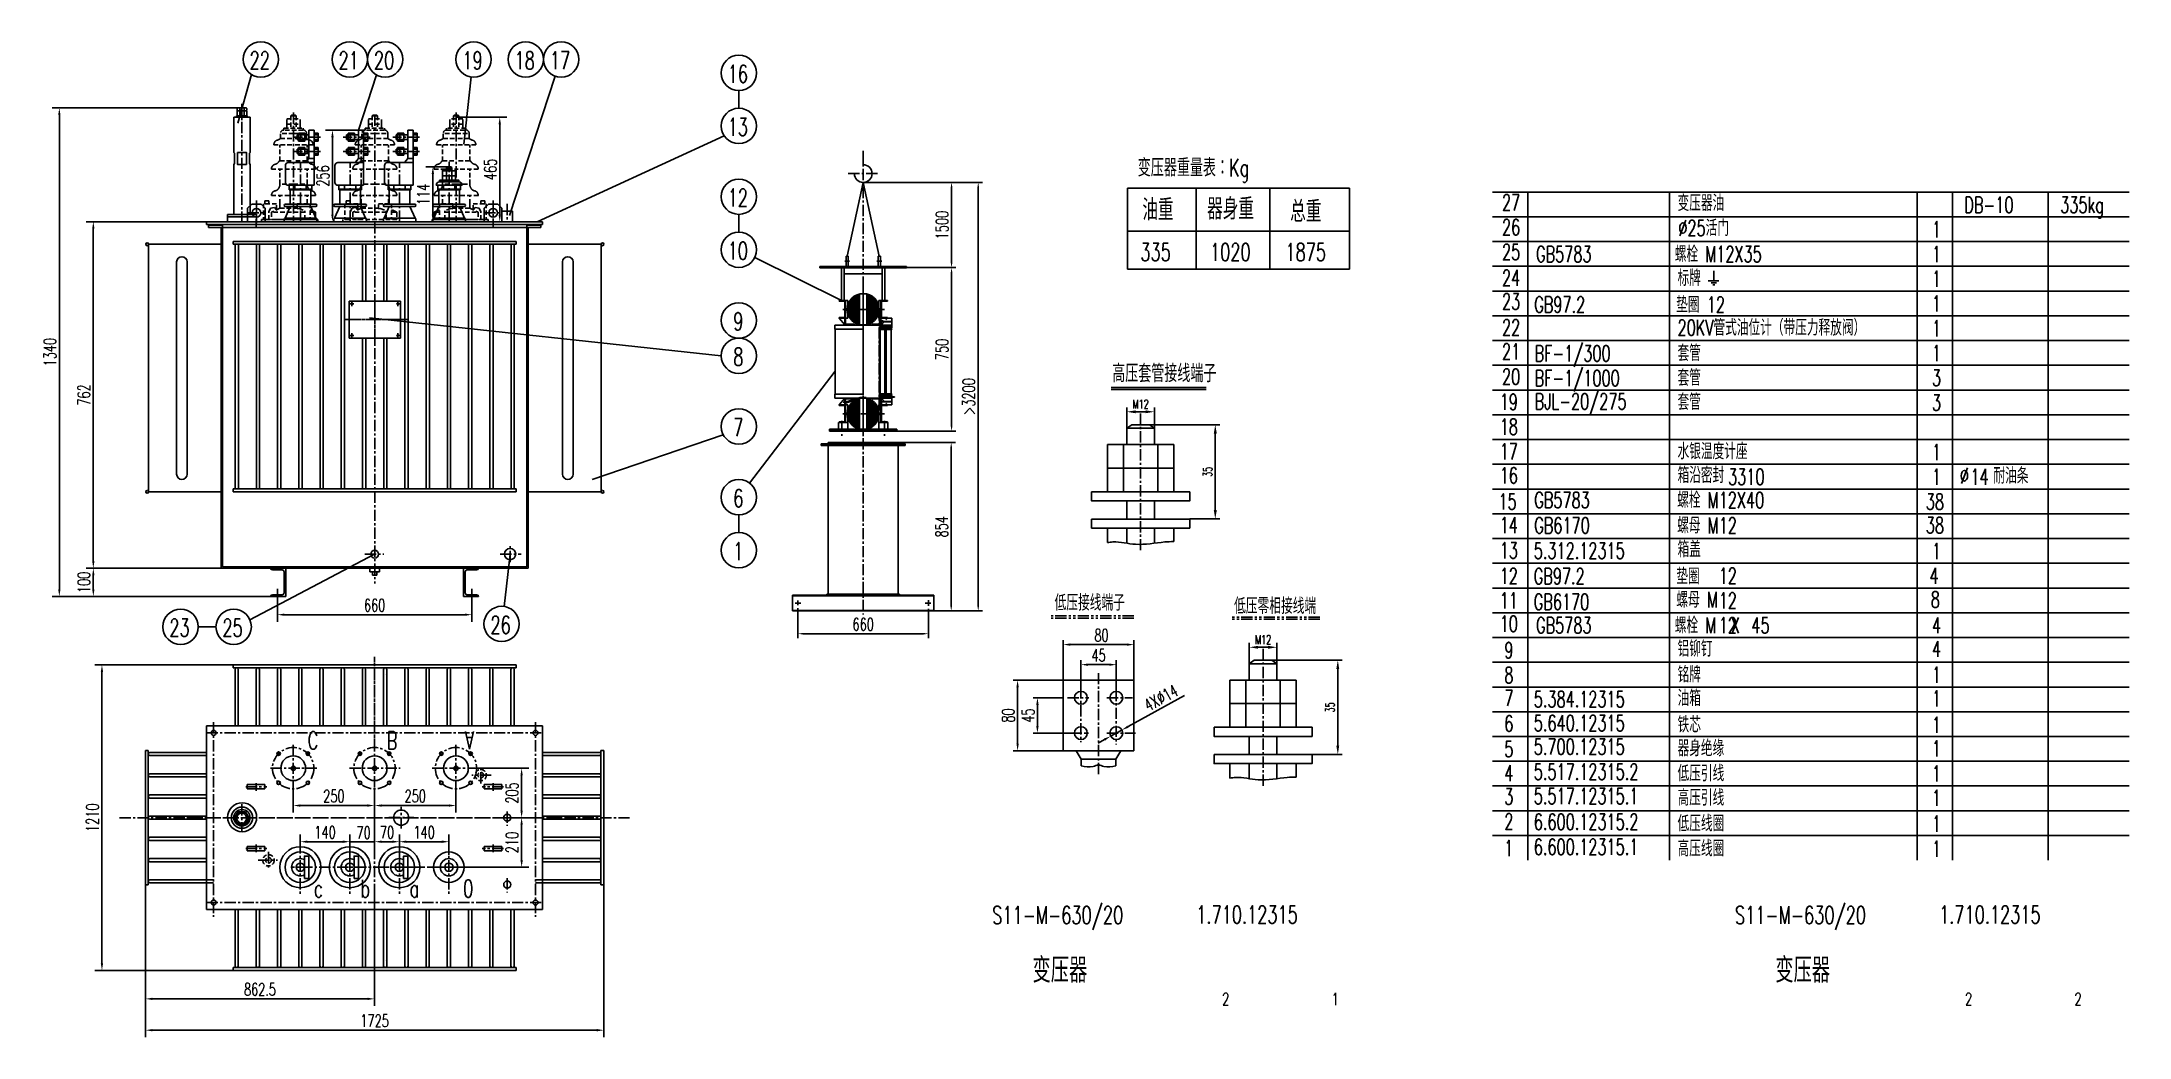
# Model space of a CAD drawing. Extents: x 54230 to 54821, y 1019 to 1300.
import ezdxf

# ---------------------------------------------------------------- set-up
doc = ezdxf.new("R2010")
doc.units = 0
doc.header["$LTSCALE"] = 0.1
for name, pattern in [('CENTER', [50.8, 31.75, -6.35, 6.35, -6.35]), ('DASHED', [19.05, 12.7, -6.35]), ('PHANTOM', [63.5, 31.75, -6.35, 6.35, -6.35, 6.35, -6.35])]:
    doc.linetypes.add(name, pattern=pattern)
doc.layers.get('0').update_dxf_attribs({"linetype": 'CONTINUOUS'})
doc.layers.get('DEFPOINTS').update_dxf_attribs({"linetype": 'CONTINUOUS'})
for name, color, linetype in [('1', 1, 'CENTER'), ('2', 3, 'CONTINUOUS'), ('3', 6, 'PHANTOM'), ('4', 4, 'DASHED'), ('5', 2, 'CONTINUOUS')]:
    doc.layers.add(name, color=color, linetype=linetype)
doc.styles.get("Standard").update_dxf_attribs({"font": 'romans.shx', "width": 0.67, "bigfont": 'intecad.shx'})
doc.dimstyles.get("Standard").update_dxf_attribs({"dimtxt": 3.5, "dimasz": 2.5, "dimexe": 1, "dimexo": 0.2, "dimgap": 0.9, "dimtad": 1, "dimdec": 0, "dimzin": 0, "dimdsep": 46, "dimtxsty": 'Standard', "dimcen": 0, "dimadec": 0, "dimazin": 0, "dimtfac": 1, "dimtdec": 0, "dimtmove": 0, "dimatfit": 3, "dimfxl": 0, "dimtolj": 1, "dimtzin": 0, "dimarcsym": 0})

msp = doc.modelspace()

# ---------------------------------------------------------------- texts
at = {"text_generation_flag": 2, "width": 0.67}
for s, p in [('C', (54305.647, 1105.11)), ('B', (54328.028, 1105.11)), ('A', (54350.08, 1105.11))]:
    msp.add_text(s, height=5, rotation=180, dxfattribs=at).set_placement(p)
at = {"width": 0.67}
for s, height, p in [('b', 5, (54320.586, 1058.217)), ('0', 5, (54349.617, 1058.217)), ('c', 5, (54307.382, 1058.217)), ('a', 5, (54334.469, 1058.217)), ('变压器', 7, (54510.566, 1034.119)), ('变压器', 7, (54720.566, 1034.119))]:
    msp.add_text(s, height=height, dxfattribs=at).set_placement(p)
at = {"layer": '2', "width": 0.67}
for s, height, p in [('22', 5, (54289.222, 1292.458)), ('21', 5, (54314.375, 1292.458)), ('20', 5, (54324.375, 1292.458)), ('19', 5, (54349.375, 1292.458)), ('18', 5, (54364.123, 1292.458)), ('17', 5, (54374.123, 1292.458)), ('16', 5, (54424.375, 1288.63)), ('13', 5, (54424.375, 1273.63)), ('变压器重量表：Kg', 5, (54540.32, 1262.121)), ('12', 5, (54424.375, 1253.63)), ('油重', 6, (54541.616, 1249.712)), ('器身重', 6, (54559.906, 1249.951)), ('总重', 6, (54583.419, 1249.234)), ('10', 5, (54424.375, 1238.63)), ('335', 5, (54541.049, 1238.254)), ('1020', 5, (54560.745, 1238.254)), ('1875', 5, (54582.059, 1238.254)), ('9', 5, (54425.959, 1218.63)), ('8', 5, (54425.959, 1208.63)), ('高压套管接线端子', 5, (54533.089, 1203.938)), ('7', 5, (54425.959, 1188.63)), ('6', 5, (54425.959, 1168.63)), ('1', 5, (54425.959, 1153.63)), ('低压接线端子', 4.5, (54516.806, 1139.325)), ('低压零相接线端', 4.5, (54567.551, 1138.391)), ('23', 5, (54266.55, 1131.963)), ('25', 5, (54281.55, 1131.963)), ('26', 5, (54357.31, 1132.765)), ('S11-M-630/20', 5, (54499.161, 1050.707)), ('S11-M-630/20', 5, (54709.161, 1050.707)), ('1.710.12315', 5, (54556.864, 1050.854)), ('1.710.12315', 5, (54766.864, 1050.854)), ('2', 3.5, (54564.192, 1027.683)), ('1', 3.5, (54595.141, 1027.683)), ('2', 3.5, (54774.192, 1027.683)), ('2', 3.5, (54805.141, 1027.683))]:
    msp.add_text(s, height=height, dxfattribs=at).set_placement(p)
at = {"layer": '2', "color": 3, "width": 0.666667}
for s, p in [('变压器油', (54692.931, 1252.356)), ('27', (54643.294, 1252.516)), ('DB-10', (54774.014, 1251.842)), ('335kg', (54801.119, 1251.842)), ('26', (54643.294, 1245.516)), ('%%C25活门', (54693.158, 1245.297)), ('1', (54764.852, 1244.9)), ('25', (54643.294, 1238.516)), ('GB5783', (54652.924, 1237.932)), ('螺栓 M12X35', (54692.137, 1237.911)), ('1', (54764.852, 1237.9)), ('24', (54643.294, 1231.178)), ('标牌', (54692.931, 1231.15)), ('1', (54764.852, 1230.9)), ('23', (54643.294, 1224.516)), ('GB97.2', (54652.416, 1223.63)), ('垫圈 12', (54692.534, 1223.618)), ('1', (54764.852, 1223.9)), ('22', (54643.294, 1217.178)), ('20KV管式油位计（带压力释放阀）', (54692.931, 1217.119)), ('1', (54764.852, 1216.9)), ('21', (54643.294, 1210.338)), ('BF-1/300', (54652.527, 1209.82)), ('套管', (54692.931, 1209.944)), ('1', (54764.852, 1209.9)), ('20', (54643.294, 1203.249)), ('BF-1/1000', (54652.527, 1202.82)), ('套管', (54692.931, 1202.944)), ('3', (54764.852, 1202.9)), ('19', (54642.641, 1196.112)), ('BJL-20/275', (54652.527, 1196.242)), ('套管', (54692.931, 1196.119)), ('3', (54764.852, 1195.9)), ('18', (54642.641, 1189.076)), ('17', (54642.641, 1182.089)), ('水银温度计座', (54692.931, 1182.119)), ('1', (54764.852, 1181.9)), ('箱沿密封 ', (54692.931, 1175.386)), ('16', (54642.641, 1175.305)), ('3310', (54707.221, 1174.911)), ('1', (54764.852, 1174.9)), ('%%C   耐油条', (54772.731, 1175.236)), ('14', (54775.735, 1174.9)), ('15', (54642.286, 1167.903)), ('GB5783', (54652.421, 1168.355)), ('螺栓 M12X40', (54692.827, 1168.335)), ('38', (54763.117, 1167.9)), ('14', (54642.641, 1161.233)), ('GB6170', (54652.421, 1161.174)), ('螺母 M12', (54692.827, 1161.153)), ('38', (54763.117, 1161.219)), ('13', (54642.641, 1154.094)), ('5.312.12315', (54652.287, 1154.019)), ('箱盖', (54692.931, 1154.426)), ('1', (54764.852, 1153.9)), ('12', (54642.641, 1146.854)), ('GB97.2', (54652.273, 1146.81)), ('垫圈 ', (54692.586, 1146.789)), ('12', (54704.558, 1146.911)), ('4', (54764.161, 1146.9)), ('螺母 M', (54692.586, 1140.182)), ('11', (54642.641, 1139.904)), ('GB6170', (54652.273, 1139.554)), ('12', (54704.558, 1139.911)), ('8', (54764.512, 1140.219)), ('10', (54642.641, 1133.362)), ('GB5783', (54652.924, 1132.932)), ('螺栓 M  X', (54692.137, 1132.911)), ('12', (54704.558, 1132.911)), ('45', (54713.806, 1132.911)), ('4', (54764.852, 1132.9)), ('9', (54643.95, 1125.865)), ('铝铆钉', (54692.931, 1126.284)), ('4', (54764.852, 1126.219)), ('8', (54643.95, 1118.826)), ('铭牌', (54692.931, 1118.995)), ('1', (54764.852, 1118.9)), ('7', (54643.95, 1112.351)), ('5.384.12315', (54652.287, 1112.019)), ('油箱', (54692.931, 1112.314)), ('1', (54764.852, 1112.219)), ('6', (54643.95, 1105.147)), ('5.640.12315', (54652.287, 1105.273)), ('铁芯', (54692.931, 1104.823)), ('1', (54764.852, 1104.728)), ('5', (54643.95, 1097.923)), ('5.700.12315', (54652.287, 1098.591)), ('器身绝缘', (54692.931, 1098.142)), ('1', (54764.852, 1098.046)), ('4', (54643.95, 1091.078)), ('5.517.12315.2', (54652.287, 1091.505)), ('低压引线', (54692.931, 1091.055)), ('1', (54764.852, 1090.96)), ('3', (54643.95, 1084.479)), ('5.517.12315.1', (54652.287, 1084.621)), ('高压引线', (54692.931, 1084.172)), ('1', (54764.852, 1084.076)), ('2', (54643.95, 1077.417)), ('6.600.12315.2', (54652.287, 1077.333)), ('低压线圈', (54692.931, 1076.883)), ('1', (54764.852, 1076.788)), ('1', (54643.885, 1069.885)), ('6.600.12315.1', (54652.287, 1070.246)), ('高压线圈', (54692.931, 1069.797)), ('1', (54764.852, 1069.701))]:
    msp.add_text(s, height=4.5, dxfattribs=at).set_placement(p)

# ---------------------------------------------------------------- blocks, each defined once
blk = doc.blocks.new('*D311')
at = {"layer": '2', "lineweight": -2, "transparency": 16777216}
for p, q in [((54543.61, 1191.92), (54563.49, 1191.92)), ((54562.24, 1189.42), (54562.24, 1167.74)), ((54555, 1165.24), (54563.49, 1165.24))]:
    blk.add_line(p, q, dxfattribs=at)
at = {"layer": '2', "transparency": 16777216}
for points in [[(54561.82, 1189.42), (54562.66, 1189.42), (54562.24, 1191.92)], [(54561.82, 1167.74), (54562.66, 1167.74), (54562.24, 1165.24)]]:
    blk.add_solid(points, dxfattribs=at)
at = {"layer": 'DEFPOINTS', "color": 0, "transparency": 16777216}
for p in [(54543.61, 1191.92), (54555, 1165.24), (54562.24, 1165.24)]:
    blk.add_point(p, dxfattribs=at)
at = {"layer": '2', "transparency": 16777216, "insert": (54560.07, 1178.58), "char_height": 2.5, "attachment_point": 5, "rotation": 90}
blk.add_mtext('\\A1;35', dxfattribs=at)
blk = doc.blocks.new('*D312')
at = {"layer": '2', "lineweight": -2, "transparency": 16777216}
for p, q in [((54537.22, 1190.92), (54537.22, 1196.82)), ((54539.72, 1195.57), (54542.54, 1195.57)), ((54545.04, 1190.92), (54545.04, 1196.82))]:
    blk.add_line(p, q, dxfattribs=at)
at = {"layer": '2', "transparency": 16777216}
for points in [[(54539.72, 1195.98), (54539.72, 1195.15), (54537.22, 1195.57)], [(54542.54, 1195.98), (54542.54, 1195.15), (54545.04, 1195.57)]]:
    blk.add_solid(points, dxfattribs=at)
at = {"layer": 'DEFPOINTS', "color": 0, "transparency": 16777216}
for p in [(54545.04, 1195.57), (54537.22, 1190.92), (54545.04, 1190.92)]:
    blk.add_point(p, dxfattribs=at)
at = {"layer": '2', "transparency": 16777216, "insert": (54541.13, 1197.74), "char_height": 2.5, "attachment_point": 5}
blk.add_mtext('\\A1;M12', dxfattribs=at)
blk = doc.blocks.new('*D313')
at = {"layer": '2', "lineweight": -2, "transparency": 16777216}
for p, q in [((54474.95, 1236.33), (54488.93, 1236.33)), ((54487.68, 1234.83), (54487.68, 1191.58)), ((54472.2, 1190.08), (54488.93, 1190.08))]:
    blk.add_line(p, q, dxfattribs=at)
at = {"layer": '2', "transparency": 16777216}
for points in [[(54487.43, 1234.83), (54487.93, 1234.83), (54487.68, 1236.33)], [(54487.43, 1191.58), (54487.93, 1191.58), (54487.68, 1190.08)]]:
    blk.add_solid(points, dxfattribs=at)
at = {"layer": 'DEFPOINTS', "color": 0, "transparency": 16777216}
for p in [(54474.95, 1236.33), (54472.2, 1190.08), (54487.68, 1190.08)]:
    blk.add_point(p, dxfattribs=at)
at = {"layer": '2', "transparency": 16777216, "insert": (54485, 1213.2), "char_height": 3.5, "attachment_point": 5, "rotation": 90}
blk.add_mtext('\\A1;750', dxfattribs=at)
blk = doc.blocks.new('*D314')
at = {"layer": '2', "lineweight": -2, "transparency": 16777216}
for p, q in [((54488.3, 1260.44), (54496.47, 1260.44)), ((54495.22, 1258.94), (54495.22, 1140.72)), ((54488.3, 1139.22), (54496.47, 1139.22))]:
    blk.add_line(p, q, dxfattribs=at)
at = {"layer": '2', "transparency": 16777216}
for points in [[(54494.97, 1258.94), (54495.47, 1258.94), (54495.22, 1260.44)], [(54494.97, 1140.72), (54495.47, 1140.72), (54495.22, 1139.22)]]:
    blk.add_solid(points, dxfattribs=at)
at = {"layer": 'DEFPOINTS', "color": 0, "transparency": 16777216}
for p in [(54488.3, 1260.44), (54488.3, 1139.22), (54495.22, 1139.22)]:
    blk.add_point(p, dxfattribs=at)
at = {"layer": '2', "transparency": 16777216, "insert": (54492.55, 1199.83), "char_height": 3.5, "attachment_point": 5, "rotation": 90}
blk.add_mtext('\\A1;>3200', dxfattribs=at)
blk = doc.blocks.new('*D315')
at = {"layer": '2', "lineweight": -2, "transparency": 16777216}
for p, q in [((54472.58, 1186.88), (54488.83, 1186.88)), ((54487.58, 1185.38), (54487.58, 1140.72)), ((54482.7, 1139.22), (54488.83, 1139.22))]:
    blk.add_line(p, q, dxfattribs=at)
at = {"layer": '2', "transparency": 16777216}
for points in [[(54487.33, 1185.38), (54487.83, 1185.38), (54487.58, 1186.88)], [(54487.33, 1140.72), (54487.83, 1140.72), (54487.58, 1139.22)]]:
    blk.add_solid(points, dxfattribs=at)
at = {"layer": 'DEFPOINTS', "color": 0, "transparency": 16777216}
for p in [(54472.58, 1186.88), (54482.7, 1139.22), (54487.58, 1139.22)]:
    blk.add_point(p, dxfattribs=at)
at = {"layer": '2', "transparency": 16777216, "insert": (54484.9, 1163.05), "char_height": 3.5, "attachment_point": 5, "rotation": 90}
blk.add_mtext('\\A1;854', dxfattribs=at)
blk = doc.blocks.new('*D316')
at = {"layer": '2', "lineweight": -2, "transparency": 16777216}
for p, q in [((54444.26, 1140), (54444.26, 1131.54)), ((54481.14, 1139.84), (54481.14, 1131.54)), ((54445.76, 1132.79), (54479.64, 1132.79))]:
    blk.add_line(p, q, dxfattribs=at)
at = {"layer": '2', "transparency": 16777216}
for points in [[(54445.76, 1133.04), (54445.76, 1132.54), (54444.26, 1132.79)], [(54479.64, 1133.04), (54479.64, 1132.54), (54481.14, 1132.79)]]:
    blk.add_solid(points, dxfattribs=at)
at = {"layer": 'DEFPOINTS', "color": 0, "transparency": 16777216}
for p in [(54444.26, 1140), (54481.14, 1139.84), (54481.14, 1132.79)]:
    blk.add_point(p, dxfattribs=at)
at = {"layer": '2', "transparency": 16777216, "insert": (54462.7, 1135.46), "char_height": 3.5, "attachment_point": 5}
blk.add_mtext('\\A1;660', dxfattribs=at)
blk = doc.blocks.new('*D385')
at = {"layer": '2', "lineweight": -2, "transparency": 16777216}
for p, q in [((54462.7, 1260.44), (54488.93, 1260.44)), ((54487.68, 1258.94), (54487.68, 1237.83)), ((54487.68, 1236.33), (54486.43, 1236.33))]:
    blk.add_line(p, q, dxfattribs=at)
at = {"layer": '2', "transparency": 16777216}
for points in [[(54487.43, 1258.94), (54487.93, 1258.94), (54487.68, 1260.44)], [(54487.43, 1237.83), (54487.93, 1237.83), (54487.68, 1236.33)]]:
    blk.add_solid(points, dxfattribs=at)
at = {"layer": 'DEFPOINTS', "color": 0, "transparency": 16777216}
for p in [(54462.7, 1260.44), (54487.68, 1236.33), (54487.68, 1236.33)]:
    blk.add_point(p, dxfattribs=at)
at = {"layer": '2', "transparency": 16777216, "insert": (54485, 1248.38), "char_height": 3.5, "attachment_point": 5, "rotation": 90}
blk.add_mtext('\\A1;1500', dxfattribs=at)
blk = doc.blocks.new('mp')
for p, q in [((13302, -635.8), (13447, -635.8)), ((13302, -635.8), (13302, -740.8)), ((13447, -635.8), (13447, -740.8)), ((13302, -740.8), (13447, -740.8))]:
    blk.add_line(p, q)
for centre in [(13309.5, -643.3), (13439.5, -643.3), (13309.5, -733.3), (13439.5, -733.3)]:
    blk.add_circle(centre, 2)
at = {"layer": '1'}
for p, q in [((13302, -643.3), (13314.6, -643.3)), ((13309.5, -635.8), (13309.5, -650.2)), ((13374.5, -622.4), (13374.5, -756.4)), ((13447, -643.3), (13434.4, -643.3)), ((13439.5, -635.8), (13439.5, -650.2)), ((13287.7, -688.3), (13466.5, -688.3)), ((13302, -733.3), (13314.6, -733.3)), ((13309.5, -740.8), (13309.5, -726.4)), ((13447, -733.3), (13434.4, -733.3)), ((13439.5, -740.8), (13439.5, -726.4))]:
    blk.add_line(p, q, dxfattribs=at)
blk = doc.blocks.new('*D386')
at = {"layer": '2', "lineweight": -2, "transparency": 16777216}
for p, q in [((54297.08, 1143.33), (54297.08, 1136.17)), ((54352.08, 1143.33), (54352.08, 1136.17)), ((54299.08, 1138.17), (54350.08, 1138.17))]:
    blk.add_line(p, q, dxfattribs=at)
at = {"layer": '2', "transparency": 16777216}
for points in [[(54299.08, 1138.5), (54299.08, 1137.84), (54297.08, 1138.17)], [(54350.08, 1138.5), (54350.08, 1137.84), (54352.08, 1138.17)]]:
    blk.add_solid(points, dxfattribs=at)
at = {"layer": 'DEFPOINTS', "color": 0, "transparency": 16777216}
for p in [(54297.08, 1143.33), (54352.08, 1143.33), (54352.08, 1138.17)]:
    blk.add_point(p, dxfattribs=at)
at = {"layer": '2', "transparency": 16777216, "insert": (54324.58, 1140.85), "char_height": 3.5, "attachment_point": 5}
blk.add_mtext('\\A1;660', dxfattribs=at)
blk = doc.blocks.new('*D387')
at = {"layer": '2', "lineweight": -2, "transparency": 16777216}
for p, q in [((54259.77, 1061.75), (54259.77, 1018.65)), ((54389.37, 1061.75), (54389.37, 1018.65)), ((54261.77, 1020.65), (54387.37, 1020.65))]:
    blk.add_line(p, q, dxfattribs=at)
at = {"layer": '2', "transparency": 16777216}
for points in [[(54261.77, 1020.98), (54261.77, 1020.31), (54259.77, 1020.65)], [(54387.37, 1020.98), (54387.37, 1020.31), (54389.37, 1020.65)]]:
    blk.add_solid(points, dxfattribs=at)
at = {"layer": 'DEFPOINTS', "color": 0, "transparency": 16777216}
for p in [(54259.77, 1061.75), (54389.37, 1061.75), (54389.37, 1020.65)]:
    blk.add_point(p, dxfattribs=at)
at = {"layer": '2', "transparency": 16777216, "insert": (54324.57, 1023.32), "char_height": 3.5, "attachment_point": 5}
blk.add_mtext('\\A1;1725', dxfattribs=at)
blk = doc.blocks.new('*D388')
at = {"layer": '2', "lineweight": -2, "transparency": 16777216}
for p, q in [((54259.77, 1061.75), (54259.77, 1027.51)), ((54324.57, 1059.25), (54324.57, 1027.51)), ((54261.77, 1029.51), (54322.57, 1029.51))]:
    blk.add_line(p, q, dxfattribs=at)
at = {"layer": '2', "transparency": 16777216}
for points in [[(54261.77, 1029.84), (54261.77, 1029.18), (54259.77, 1029.51)], [(54322.57, 1029.84), (54322.57, 1029.18), (54324.57, 1029.51)]]:
    blk.add_solid(points, dxfattribs=at)
at = {"layer": 'DEFPOINTS', "color": 0, "transparency": 16777216}
for p in [(54259.77, 1061.75), (54324.57, 1059.25), (54324.57, 1029.51)]:
    blk.add_point(p, dxfattribs=at)
at = {"layer": '2', "transparency": 16777216, "insert": (54292.17, 1032.19), "char_height": 3.5, "attachment_point": 5}
blk.add_mtext('\\A1;862.5', dxfattribs=at)
blk = doc.blocks.new('*D389')
at = {"layer": '2', "lineweight": -2, "transparency": 16777216}
for p, q in [((54303.57, 1072.65), (54303.57, 1075.96)), ((54317.57, 1068.34), (54317.57, 1075.96)), ((54305.57, 1073.96), (54315.57, 1073.96))]:
    blk.add_line(p, q, dxfattribs=at)
at = {"layer": '2', "transparency": 16777216}
for points in [[(54305.57, 1074.29), (54305.57, 1073.62), (54303.57, 1073.96)], [(54315.57, 1074.29), (54315.57, 1073.62), (54317.57, 1073.96)]]:
    blk.add_solid(points, dxfattribs=at)
at = {"layer": 'DEFPOINTS', "color": 0, "transparency": 16777216}
for p in [(54303.57, 1072.65), (54317.57, 1073.96), (54317.57, 1068.34)]:
    blk.add_point(p, dxfattribs=at)
at = {"layer": '2', "transparency": 16777216, "insert": (54310.57, 1076.63), "char_height": 3.5, "attachment_point": 5}
blk.add_mtext('\\A1;140', dxfattribs=at)
blk = doc.blocks.new('*D390')
at = {"layer": '2', "lineweight": -2, "transparency": 16777216}
for p, q in [((54324.57, 1082.34), (54324.57, 1071.96)), ((54317.57, 1068.34), (54317.57, 1075.96)), ((54315.57, 1073.96), (54313.57, 1073.96)), ((54317.57, 1073.96), (54324.57, 1073.96)), ((54326.57, 1073.96), (54328.57, 1073.96))]:
    blk.add_line(p, q, dxfattribs=at)
at = {"layer": '2', "transparency": 16777216}
for points in [[(54315.57, 1074.29), (54315.57, 1073.62), (54317.57, 1073.96)], [(54326.57, 1074.29), (54326.57, 1073.62), (54324.57, 1073.96)]]:
    blk.add_solid(points, dxfattribs=at)
at = {"layer": 'DEFPOINTS', "color": 0, "transparency": 16777216}
for p in [(54324.57, 1082.34), (54317.57, 1068.34), (54324.57, 1073.96)]:
    blk.add_point(p, dxfattribs=at)
at = {"layer": '2', "transparency": 16777216, "insert": (54321.46, 1076.5), "char_height": 3.5, "attachment_point": 5}
blk.add_mtext('\\A1;70', dxfattribs=at)
blk = doc.blocks.new('*D391')
at = {"layer": '2', "lineweight": -2, "transparency": 16777216}
for p, q in [((54324.57, 1082.34), (54324.57, 1071.96)), ((54331.57, 1068.34), (54331.57, 1075.96)), ((54326.57, 1073.96), (54329.57, 1073.96))]:
    blk.add_line(p, q, dxfattribs=at)
at = {"layer": '2', "transparency": 16777216}
for points in [[(54326.57, 1074.29), (54326.57, 1073.62), (54324.57, 1073.96)], [(54329.57, 1074.29), (54329.57, 1073.62), (54331.57, 1073.96)]]:
    blk.add_solid(points, dxfattribs=at)
at = {"layer": 'DEFPOINTS', "color": 0, "transparency": 16777216}
for p in [(54324.57, 1082.34), (54331.57, 1073.96), (54331.57, 1068.34)]:
    blk.add_point(p, dxfattribs=at)
at = {"layer": '2', "transparency": 16777216, "insert": (54328.07, 1076.63), "char_height": 3.5, "attachment_point": 5}
blk.add_mtext('\\A1;70', dxfattribs=at)
blk = doc.blocks.new('*D392')
at = {"layer": '2', "lineweight": -2, "transparency": 16777216}
for p, q in [((54331.57, 1068.34), (54331.57, 1075.96)), ((54345.57, 1070.29), (54345.57, 1075.96)), ((54333.57, 1073.96), (54343.57, 1073.96))]:
    blk.add_line(p, q, dxfattribs=at)
at = {"layer": '2', "transparency": 16777216}
for points in [[(54333.57, 1074.29), (54333.57, 1073.62), (54331.57, 1073.96)], [(54343.57, 1074.29), (54343.57, 1073.62), (54345.57, 1073.96)]]:
    blk.add_solid(points, dxfattribs=at)
at = {"layer": 'DEFPOINTS', "color": 0, "transparency": 16777216}
for p in [(54331.57, 1068.34), (54345.57, 1073.96), (54345.57, 1070.29)]:
    blk.add_point(p, dxfattribs=at)
at = {"layer": '2', "transparency": 16777216, "insert": (54338.57, 1076.63), "char_height": 3.5, "attachment_point": 5}
blk.add_mtext('\\A1;140', dxfattribs=at)
blk = doc.blocks.new('*D393')
at = {"layer": '2', "lineweight": -2, "transparency": 16777216}
for p, q in [((54301.57, 1088.9), (54301.57, 1082.19)), ((54324.56, 1088.9), (54324.56, 1082.19)), ((54303.57, 1084.19), (54322.56, 1084.19))]:
    blk.add_line(p, q, dxfattribs=at)
at = {"layer": '2', "transparency": 16777216}
for points in [[(54303.57, 1084.52), (54303.57, 1083.86), (54301.57, 1084.19)], [(54322.56, 1084.52), (54322.56, 1083.86), (54324.56, 1084.19)]]:
    blk.add_solid(points, dxfattribs=at)
at = {"layer": 'DEFPOINTS', "color": 0, "transparency": 16777216}
for p in [(54301.57, 1088.9), (54324.56, 1088.9), (54324.56, 1084.19)]:
    blk.add_point(p, dxfattribs=at)
at = {"layer": '2', "transparency": 16777216, "insert": (54313.06, 1086.86), "char_height": 3.5, "attachment_point": 5}
blk.add_mtext('\\A1;250', dxfattribs=at)
blk = doc.blocks.new('*D394')
at = {"layer": '2', "lineweight": -2, "transparency": 16777216}
for p, q in [((54324.56, 1088.9), (54324.56, 1082.19)), ((54347.57, 1088.9), (54347.57, 1082.19)), ((54326.56, 1084.19), (54345.57, 1084.19))]:
    blk.add_line(p, q, dxfattribs=at)
at = {"layer": '2', "transparency": 16777216}
for points in [[(54326.56, 1084.52), (54326.56, 1083.86), (54324.56, 1084.19)], [(54345.57, 1084.52), (54345.57, 1083.86), (54347.57, 1084.19)]]:
    blk.add_solid(points, dxfattribs=at)
at = {"layer": 'DEFPOINTS', "color": 0, "transparency": 16777216}
for p in [(54324.56, 1088.9), (54347.57, 1088.9), (54347.57, 1084.19)]:
    blk.add_point(p, dxfattribs=at)
at = {"layer": '2', "transparency": 16777216, "insert": (54336.06, 1086.86), "char_height": 3.5, "attachment_point": 5}
blk.add_mtext('\\A1;250', dxfattribs=at)
blk = doc.blocks.new('*D395')
at = {"layer": '2', "lineweight": -2, "transparency": 16777216}
for p, q in [((54353.08, 1094.75), (54368.13, 1094.75)), ((54366.13, 1092.75), (54366.13, 1082.75)), ((54362.07, 1080.75), (54368.13, 1080.75))]:
    blk.add_line(p, q, dxfattribs=at)
at = {"layer": '2', "transparency": 16777216}
for points in [[(54365.8, 1092.75), (54366.46, 1092.75), (54366.13, 1094.75)], [(54365.8, 1082.75), (54366.46, 1082.75), (54366.13, 1080.75)]]:
    blk.add_solid(points, dxfattribs=at)
at = {"layer": 'DEFPOINTS', "color": 0, "transparency": 16777216}
for p in [(54353.08, 1094.75), (54362.07, 1080.75), (54366.13, 1080.75)]:
    blk.add_point(p, dxfattribs=at)
at = {"layer": '2', "transparency": 16777216, "insert": (54363.45, 1087.75), "char_height": 3.5, "attachment_point": 5, "rotation": 90}
blk.add_mtext('\\A1;205', dxfattribs=at)
blk = doc.blocks.new('*D396')
at = {"layer": '2', "lineweight": -2, "transparency": 16777216}
for p, q in [((54362.07, 1080.75), (54368.13, 1080.75)), ((54366.13, 1078.75), (54366.13, 1068.75)), ((54342.57, 1066.75), (54368.13, 1066.75))]:
    blk.add_line(p, q, dxfattribs=at)
at = {"layer": '2', "transparency": 16777216}
for points in [[(54365.8, 1078.75), (54366.46, 1078.75), (54366.13, 1080.75)], [(54365.8, 1068.75), (54366.46, 1068.75), (54366.13, 1066.75)]]:
    blk.add_solid(points, dxfattribs=at)
at = {"layer": 'DEFPOINTS', "color": 0, "transparency": 16777216}
for p in [(54362.07, 1080.75), (54342.57, 1066.75), (54366.13, 1066.75)]:
    blk.add_point(p, dxfattribs=at)
at = {"layer": '2', "transparency": 16777216, "insert": (54363.45, 1073.75), "char_height": 3.5, "attachment_point": 5, "rotation": 90}
blk.add_mtext('\\A1;210', dxfattribs=at)
blk = doc.blocks.new('*D397')
at = {"layer": '2', "lineweight": -2, "transparency": 16777216}
for p, q in [((54284.57, 1123.95), (54245.49, 1123.95)), ((54247.49, 1121.95), (54247.49, 1039.55)), ((54284.57, 1037.55), (54245.49, 1037.55))]:
    blk.add_line(p, q, dxfattribs=at)
at = {"layer": '2', "transparency": 16777216}
for points in [[(54247.15, 1121.95), (54247.82, 1121.95), (54247.49, 1123.95)], [(54247.15, 1039.55), (54247.82, 1039.55), (54247.49, 1037.55)]]:
    blk.add_solid(points, dxfattribs=at)
at = {"layer": 'DEFPOINTS', "color": 0, "transparency": 16777216}
for p in [(54284.57, 1123.95), (54247.49, 1037.55), (54284.57, 1037.55)]:
    blk.add_point(p, dxfattribs=at)
at = {"layer": '2', "transparency": 16777216, "insert": (54244.81, 1080.75), "char_height": 3.5, "attachment_point": 5, "rotation": 90}
blk.add_mtext('\\A1;1210', dxfattribs=at)
blk = doc.blocks.new('*D398')
at = {"layer": '2', "lineweight": -2, "transparency": 16777216}
for p, q in [((54281.17, 1151.33), (54243.05, 1151.33)), ((54245.05, 1145.33), (54245.05, 1149.33)), ((54295.18, 1143.33), (54243.05, 1143.33))]:
    blk.add_line(p, q, dxfattribs=at)
at = {"layer": '2', "transparency": 16777216}
for points in [[(54244.72, 1149.33), (54245.38, 1149.33), (54245.05, 1151.33)], [(54244.72, 1145.33), (54245.38, 1145.33), (54245.05, 1143.33)]]:
    blk.add_solid(points, dxfattribs=at)
at = {"layer": 'DEFPOINTS', "color": 0, "transparency": 16777216}
for p in [(54245.05, 1151.33), (54281.17, 1151.33), (54295.18, 1143.33)]:
    blk.add_point(p, dxfattribs=at)
at = {"layer": '2', "transparency": 16777216, "insert": (54242.38, 1147.33), "char_height": 3.5, "attachment_point": 5, "rotation": 90}
blk.add_mtext('\\A1;100', dxfattribs=at)
blk = doc.blocks.new('*D399')
at = {"layer": '2', "lineweight": -2, "transparency": 16777216}
for p, q in [((54277.07, 1249.33), (54243.05, 1249.33)), ((54245.05, 1153.33), (54245.05, 1247.33)), ((54281.17, 1151.33), (54243.05, 1151.33))]:
    blk.add_line(p, q, dxfattribs=at)
at = {"layer": '2', "transparency": 16777216}
for points in [[(54244.72, 1247.33), (54245.38, 1247.33), (54245.05, 1249.33)], [(54244.72, 1153.33), (54245.38, 1153.33), (54245.05, 1151.33)]]:
    blk.add_solid(points, dxfattribs=at)
at = {"layer": 'DEFPOINTS', "color": 0, "transparency": 16777216}
for p in [(54245.05, 1249.33), (54277.07, 1249.33), (54281.17, 1151.33)]:
    blk.add_point(p, dxfattribs=at)
at = {"layer": '2', "transparency": 16777216, "insert": (54242.38, 1200.33), "char_height": 3.5, "attachment_point": 5, "rotation": 90}
blk.add_mtext('\\A1;762', dxfattribs=at)
blk = doc.blocks.new('*D400')
at = {"layer": '2', "lineweight": -2, "transparency": 16777216}
for p, q in [((54287.07, 1281.53), (54233.44, 1281.53)), ((54235.44, 1279.53), (54235.44, 1145.33)), ((54295.18, 1143.33), (54233.44, 1143.33))]:
    blk.add_line(p, q, dxfattribs=at)
at = {"layer": '2', "transparency": 16777216}
for points in [[(54235.11, 1279.53), (54235.77, 1279.53), (54235.44, 1281.53)], [(54235.11, 1145.33), (54235.77, 1145.33), (54235.44, 1143.33)]]:
    blk.add_solid(points, dxfattribs=at)
at = {"layer": 'DEFPOINTS', "color": 0, "transparency": 16777216}
for p in [(54287.07, 1281.53), (54235.44, 1143.33), (54295.18, 1143.33)]:
    blk.add_point(p, dxfattribs=at)
at = {"layer": '2', "transparency": 16777216, "insert": (54232.77, 1212.43), "char_height": 3.5, "attachment_point": 5, "rotation": 90}
blk.add_mtext('\\A1;1340', dxfattribs=at)
blk = doc.blocks.new('*D401')
at = {"layer": '2', "lineweight": -2, "transparency": 16777216}
for p, q in [((54345.64, 1264.83), (54339.04, 1264.83)), ((54341.04, 1262.83), (54341.04, 1251.33)), ((54340.35, 1249.33), (54343.04, 1249.33))]:
    blk.add_line(p, q, dxfattribs=at)
at = {"layer": '2', "transparency": 16777216}
for points in [[(54340.71, 1262.83), (54341.38, 1262.83), (54341.04, 1264.83)], [(54340.71, 1251.33), (54341.38, 1251.33), (54341.04, 1249.33)]]:
    blk.add_solid(points, dxfattribs=at)
at = {"layer": 'DEFPOINTS', "color": 0, "transparency": 16777216}
for p in [(54345.64, 1264.83), (54340.35, 1249.33), (54341.04, 1249.33)]:
    blk.add_point(p, dxfattribs=at)
at = {"layer": '2', "transparency": 16777216, "insert": (54338.37, 1257.08), "char_height": 3.5, "attachment_point": 5, "rotation": 90}
blk.add_mtext('\\A1;114', dxfattribs=at)
blk = doc.blocks.new('*D402')
at = {"layer": '2', "lineweight": -2, "transparency": 16777216}
for p, q in [((54320.01, 1275.23), (54310.65, 1275.23)), ((54312.65, 1273.23), (54312.65, 1251.33)), ((54310.72, 1249.33), (54314.65, 1249.33))]:
    blk.add_line(p, q, dxfattribs=at)
at = {"layer": '2', "transparency": 16777216}
for points in [[(54312.32, 1273.23), (54312.99, 1273.23), (54312.65, 1275.23)], [(54312.32, 1251.33), (54312.99, 1251.33), (54312.65, 1249.33)]]:
    blk.add_solid(points, dxfattribs=at)
at = {"layer": 'DEFPOINTS', "color": 0, "transparency": 16777216}
for p in [(54320.01, 1275.23), (54310.72, 1249.33), (54312.65, 1249.33)]:
    blk.add_point(p, dxfattribs=at)
at = {"layer": '2', "transparency": 16777216, "insert": (54309.98, 1262.28), "char_height": 3.5, "attachment_point": 5, "rotation": 90}
blk.add_mtext('\\A1;256', dxfattribs=at)
blk = doc.blocks.new('*D403')
at = {"layer": '2', "lineweight": -2, "transparency": 16777216}
for p, q in [((54578.23, 1125.31), (54598.12, 1125.31)), ((54596.87, 1122.81), (54596.87, 1101.13)), ((54589.62, 1098.63), (54598.12, 1098.63))]:
    blk.add_line(p, q, dxfattribs=at)
at = {"layer": '2', "transparency": 16777216}
for points in [[(54596.45, 1122.81), (54597.28, 1122.81), (54596.87, 1125.31)], [(54596.45, 1101.13), (54597.28, 1101.13), (54596.87, 1098.63)]]:
    blk.add_solid(points, dxfattribs=at)
at = {"layer": 'DEFPOINTS', "color": 0, "transparency": 16777216}
for p in [(54578.23, 1125.31), (54589.62, 1098.63), (54596.87, 1098.63)]:
    blk.add_point(p, dxfattribs=at)
at = {"layer": '2', "transparency": 16777216, "insert": (54594.69, 1111.97), "char_height": 2.5, "attachment_point": 5, "rotation": 90}
blk.add_mtext('\\A1;35', dxfattribs=at)
blk = doc.blocks.new('*D404')
at = {"layer": '2', "lineweight": -2, "transparency": 16777216}
for p, q in [((54571.84, 1124.3), (54571.84, 1130.21)), ((54574.34, 1128.96), (54577.16, 1128.96)), ((54579.66, 1124.3), (54579.66, 1130.21))]:
    blk.add_line(p, q, dxfattribs=at)
at = {"layer": '2', "transparency": 16777216}
for points in [[(54574.34, 1129.37), (54574.34, 1128.54), (54571.84, 1128.96)], [(54577.16, 1129.37), (54577.16, 1128.54), (54579.66, 1128.96)]]:
    blk.add_solid(points, dxfattribs=at)
at = {"layer": 'DEFPOINTS', "color": 0, "transparency": 16777216}
for p in [(54579.66, 1128.96), (54571.84, 1124.3), (54579.66, 1124.3)]:
    blk.add_point(p, dxfattribs=at)
at = {"layer": '2', "transparency": 16777216, "insert": (54575.75, 1131.13), "char_height": 2.5, "attachment_point": 5}
blk.add_mtext('\\A1;M12', dxfattribs=at)
blk = doc.blocks.new('*D317')
at = {"layer": '2', "lineweight": -2, "transparency": 16777216}
for p, q in [((54519.24, 1119.67), (54505.1, 1119.67)), ((54506.35, 1101.67), (54506.35, 1117.67)), ((54519.24, 1099.67), (54505.1, 1099.67))]:
    blk.add_line(p, q, dxfattribs=at)
at = {"layer": '2', "transparency": 16777216}
for points in [[(54506.02, 1117.67), (54506.68, 1117.67), (54506.35, 1119.67)], [(54506.02, 1101.67), (54506.68, 1101.67), (54506.35, 1099.67)]]:
    blk.add_solid(points, dxfattribs=at)
at = {"layer": 'DEFPOINTS', "color": 0, "transparency": 16777216}
for p in [(54506.35, 1119.67), (54519.24, 1119.67), (54519.24, 1099.67)]:
    blk.add_point(p, dxfattribs=at)
at = {"layer": '2', "transparency": 16777216, "insert": (54503.7, 1109.67), "char_height": 3.5, "attachment_point": 5, "rotation": 90}
blk.add_mtext('\\A1;80', dxfattribs=at)
blk = doc.blocks.new('*D318')
at = {"layer": '2', "lineweight": -2, "transparency": 16777216}
for p, q in [((54519.24, 1114.67), (54510.71, 1114.67)), ((54511.96, 1112.67), (54511.96, 1106.67)), ((54521.36, 1104.67), (54510.71, 1104.67))]:
    blk.add_line(p, q, dxfattribs=at)
at = {"layer": '2', "transparency": 16777216}
for points in [[(54511.62, 1112.67), (54512.29, 1112.67), (54511.96, 1114.67)], [(54511.62, 1106.67), (54512.29, 1106.67), (54511.96, 1104.67)]]:
    blk.add_solid(points, dxfattribs=at)
at = {"layer": 'DEFPOINTS', "color": 0, "transparency": 16777216}
for p in [(54519.24, 1114.67), (54511.96, 1104.67), (54521.36, 1104.67)]:
    blk.add_point(p, dxfattribs=at)
at = {"layer": '2', "transparency": 16777216, "insert": (54509.31, 1109.67), "char_height": 3.5, "attachment_point": 5, "rotation": 90}
blk.add_mtext('\\A1;45', dxfattribs=at)
blk = doc.blocks.new('*D319')
at = {"layer": '2', "color": 0, "lineweight": -2, "transparency": 16777216}
for p, q in [((54553.57, 1115.3), (54537.58, 1106.51)), ((54532.65, 1103.8), (54535.83, 1105.55)), ((54530.9, 1102.83), (54529.15, 1101.87))]:
    blk.add_line(p, q, dxfattribs=at)
at = {"layer": '2', "color": 0, "transparency": 16777216}
for points in [[(54530.74, 1103.13), (54531.06, 1102.54), (54532.65, 1103.8)], [(54537.42, 1106.8), (54537.74, 1106.22), (54535.83, 1105.55)]]:
    blk.add_solid(points, dxfattribs=at)
at = {"layer": 'DEFPOINTS', "color": 0, "transparency": 16777216}
for p in [(54532.65, 1103.8), (54535.83, 1105.55)]:
    blk.add_point(p, dxfattribs=at)
at = {"layer": '2', "color": 0, "transparency": 16777216, "insert": (54546.87, 1114.67), "char_height": 3.5, "attachment_point": 5, "rotation": 28.80783}
blk.add_mtext('\\A1;4X%%c14', dxfattribs=at)
blk = doc.blocks.new('*D320')
at = {"layer": '2', "lineweight": -2, "transparency": 16777216}
for p, q in [((54519.24, 1119.67), (54519.24, 1130.96)), ((54537.24, 1129.71), (54521.24, 1129.71)), ((54539.24, 1119.67), (54539.24, 1130.96))]:
    blk.add_line(p, q, dxfattribs=at)
at = {"layer": '2', "transparency": 16777216}
for points in [[(54521.24, 1130.05), (54521.24, 1129.38), (54519.24, 1129.71)], [(54537.24, 1130.05), (54537.24, 1129.38), (54539.24, 1129.71)]]:
    blk.add_solid(points, dxfattribs=at)
at = {"layer": 'DEFPOINTS', "color": 0, "transparency": 16777216}
for p in [(54519.24, 1129.71), (54519.24, 1119.67), (54539.24, 1119.67)]:
    blk.add_point(p, dxfattribs=at)
at = {"layer": '2', "transparency": 16777216, "insert": (54530.07, 1132.36), "char_height": 3.5, "attachment_point": 5}
blk.add_mtext('\\A1;80', dxfattribs=at)
blk = doc.blocks.new('*D321')
at = {"layer": '2', "lineweight": -2, "transparency": 16777216}
for p, q in [((54524.24, 1116.48), (54524.24, 1125.29)), ((54532.24, 1124.04), (54526.24, 1124.04)), ((54534.24, 1116.93), (54534.24, 1125.29))]:
    blk.add_line(p, q, dxfattribs=at)
at = {"layer": '2', "transparency": 16777216}
for points in [[(54526.24, 1124.37), (54526.24, 1123.7), (54524.24, 1124.04)], [(54532.24, 1124.37), (54532.24, 1123.7), (54534.24, 1124.04)]]:
    blk.add_solid(points, dxfattribs=at)
at = {"layer": 'DEFPOINTS', "color": 0, "transparency": 16777216}
for p in [(54524.24, 1124.04), (54524.24, 1116.48), (54534.24, 1116.93)]:
    blk.add_point(p, dxfattribs=at)
at = {"layer": '2', "transparency": 16777216, "insert": (54529.24, 1126.69), "char_height": 3.5, "attachment_point": 5}
blk.add_mtext('\\A1;45', dxfattribs=at)
blk = doc.blocks.new('*D294')
at = {"layer": '2', "lineweight": -2, "transparency": 16777216}
for p, q in [((54347.57, 1278.91), (54361.95, 1278.91)), ((54359.95, 1276.91), (54359.95, 1251.33)), ((54355.57, 1249.33), (54361.95, 1249.33))]:
    blk.add_line(p, q, dxfattribs=at)
at = {"layer": '2', "transparency": 16777216}
for points in [[(54359.61, 1276.91), (54360.28, 1276.91), (54359.95, 1278.91)], [(54359.61, 1251.33), (54360.28, 1251.33), (54359.95, 1249.33)]]:
    blk.add_solid(points, dxfattribs=at)
at = {"layer": 'DEFPOINTS', "color": 0, "transparency": 16777216}
for p in [(54347.57, 1278.91), (54355.57, 1249.33), (54359.95, 1249.33)]:
    blk.add_point(p, dxfattribs=at)
at = {"layer": '2', "transparency": 16777216, "insert": (54357.27, 1264.12), "char_height": 3.5, "attachment_point": 5, "rotation": 90}
blk.add_mtext('\\A1;465', dxfattribs=at)

# ---------------------------------------------------------------- dimensions: what is measured, and where the dimension line sits
at = {"layer": '2'}
for base, p1, p2, angle, text, override, picture, middle in [((54235.44, 1143.335), (54287.066, 1281.534), (54295.176, 1143.335), 90, '1340', {"dimtxt": 3.5, "dimasz": 2, "dimexe": 2, "dimexo": 0, "dimgap": 0.925, "dimtad": 1, "dimtih": 0, "dimdec": 0, "dimlfac": 10, "dimzin": 8, "dimcen": 0, "dimclrd": 256, "dimclre": 256, "dimclrt": 256, "dimtdec": 0, "dimtofl": 1}, '*D400', (54232.765, 1212.435)), ((54312.653, 1249.334), (54320.01, 1275.234), (54310.716, 1249.334), 90, '256', {"dimtxt": 3.5, "dimasz": 2, "dimexe": 2, "dimexo": 0, "dimgap": 0.925, "dimtad": 1, "dimtih": 0, "dimdec": 0, "dimlfac": 10, "dimzin": 8, "dimcen": 0, "dimclrd": 256, "dimclre": 256, "dimclrt": 256, "dimtdec": 0, "dimtofl": 1}, '*D402', (54309.978, 1262.284)), ((54359.946, 1249.334), (54347.566, 1278.906), (54355.566, 1249.334), 90, '465', {"dimtxt": 3.5, "dimasz": 2, "dimexe": 2, "dimexo": 0, "dimgap": 0.925, "dimtad": 1, "dimtih": 0, "dimdec": 0, "dimlfac": 10, "dimzin": 8, "dimcen": 0, "dimclrd": 256, "dimclre": 256, "dimclrt": 256, "dimtdec": 0, "dimtofl": 1}, '*D294', (54357.271, 1264.12)), ((54341.043, 1249.334), (54345.638, 1264.835), (54340.348, 1249.334), 90, '114', {"dimtxt": 3.5, "dimasz": 2, "dimexe": 2, "dimexo": 0, "dimgap": 0.925, "dimtad": 1, "dimtih": 0, "dimdec": 0, "dimlfac": 10, "dimzin": 8, "dimcen": 0, "dimclrd": 256, "dimclre": 256, "dimclrt": 256, "dimtdec": 0, "dimtofl": 1}, '*D401', (54338.368, 1257.085)), ((54487.679, 1236.326), (54462.702, 1260.442), (54487.679, 1236.326), 90, '1500', {"dimtxt": 3.5, "dimasz": 1.5, "dimexe": 1.25, "dimexo": 0, "dimgap": 0.925, "dimtad": 1, "dimtih": 0, "dimtoh": 0, "dimdec": 0, "dimlfac": 20, "dimzin": 8, "dimcen": 0, "dimclrd": 256, "dimclre": 256, "dimclrt": 256, "dimtdec": 1, "dimtofl": 1}, '*D385', (54485.004, 1248.384)), ((54495.224, 1139.222), (54488.304, 1260.442), (54488.304, 1139.222), 90, '>3200', {"dimtxt": 3.5, "dimasz": 1.5, "dimexe": 1.25, "dimexo": 0, "dimgap": 0.925, "dimtad": 1, "dimtih": 0, "dimtoh": 0, "dimdec": 0, "dimlfac": 20, "dimzin": 8, "dimcen": 0, "dimclrd": 256, "dimclre": 256, "dimclrt": 256, "dimtdec": 1, "dimtofl": 1}, '*D314', (54492.549, 1199.832)), ((54245.051, 1249.334), (54281.171, 1151.335), (54277.066, 1249.334), 90, '762', {"dimtxt": 3.5, "dimasz": 2, "dimexe": 2, "dimexo": 0, "dimgap": 0.925, "dimtad": 1, "dimtih": 0, "dimdec": 0, "dimlfac": 10, "dimzin": 8, "dimcen": 0, "dimclrd": 256, "dimclre": 256, "dimclrt": 256, "dimtdec": 0, "dimtofl": 1, "dimtmove": 1}, '*D399', (54242.376, 1200.335)), ((54487.679, 1190.076), (54474.952, 1236.326), (54472.202, 1190.076), 90, '750', {"dimtxt": 3.5, "dimasz": 1.5, "dimexe": 1.25, "dimexo": 0, "dimgap": 0.925, "dimtad": 1, "dimtih": 0, "dimtoh": 0, "dimdec": 0, "dimlfac": 20, "dimzin": 8, "dimcen": 0, "dimclrd": 256, "dimclre": 256, "dimclrt": 256, "dimtdec": 1, "dimtofl": 1}, '*D313', (54485.004, 1213.201)), ((54487.576, 1139.222), (54472.577, 1186.876), (54482.702, 1139.222), 90, '854', {"dimtxt": 3.5, "dimasz": 1.5, "dimexe": 1.25, "dimexo": 0, "dimgap": 0.925, "dimtad": 1, "dimtih": 0, "dimtoh": 0, "dimdec": 0, "dimlfac": 20, "dimzin": 8, "dimcen": 0, "dimclrd": 256, "dimclre": 256, "dimclrt": 256, "dimtdec": 1, "dimtofl": 1}, '*D315', (54484.901, 1163.049)), ((54562.241, 1165.236), (54543.608, 1191.921), (54554.999, 1165.236), 90, '35', {"dimtxt": 2.5, "dimasz": 2.5, "dimexe": 1.25, "dimexo": 0, "dimgap": 0.925, "dimtad": 1, "dimtih": 0, "dimtoh": 0, "dimdec": 0, "dimlfac": 3, "dimzin": 8, "dimcen": 0, "dimclrd": 256, "dimclre": 256, "dimclrt": 256, "dimtdec": 1, "dimtofl": 1}, '*D311', (54560.066, 1178.578)), ((54245.051, 1151.335), (54295.176, 1143.335), (54281.171, 1151.335), 90, '100', {"dimtxt": 3.5, "dimasz": 2, "dimexe": 2, "dimexo": 0, "dimgap": 0.925, "dimtad": 1, "dimtih": 0, "dimdec": 0, "dimlfac": 10, "dimzin": 8, "dimcen": 0, "dimclrd": 256, "dimclre": 256, "dimclrt": 256, "dimtdec": 0, "dimtofl": 1}, '*D398', (54242.376, 1147.335)), ((54247.486, 1037.548), (54284.566, 1123.948), (54284.566, 1037.548), 90, '1210', {"dimtxt": 3.5, "dimasz": 2, "dimexe": 2, "dimexo": 0, "dimgap": 0.925, "dimtad": 1, "dimtih": 0, "dimdec": 0, "dimlfac": 10, "dimzin": 8, "dimcen": 0, "dimclrd": 256, "dimclre": 256, "dimclrt": 256, "dimtdec": 0, "dimtofl": 1}, '*D397', (54244.811, 1080.748)), ((54596.866, 1098.625), (54578.232, 1125.309), (54589.623, 1098.625), 90, '35', {"dimtxt": 2.5, "dimasz": 2.5, "dimexe": 1.25, "dimexo": 0, "dimgap": 0.925, "dimtad": 1, "dimtih": 0, "dimtoh": 0, "dimdec": 0, "dimlfac": 3, "dimzin": 8, "dimcen": 0, "dimclrd": 256, "dimclre": 256, "dimclrt": 256, "dimtdec": 1, "dimtofl": 1}, '*D403', (54594.691, 1111.967)), ((54506.35, 1119.672), (54519.242, 1099.672), (54519.242, 1119.672), 90, '80', {"dimtxt": 3.5, "dimasz": 2, "dimexe": 1.25, "dimexo": 0, "dimgap": 0.9, "dimtad": 1, "dimtih": 0, "dimtoh": 0, "dimdec": 0, "dimlfac": 10, "dimzin": 8, "dimcen": 0, "dimclrd": 256, "dimclre": 256, "dimclrt": 256, "dimtdec": 1, "dimtofl": 1}, '*D317', (54503.7, 1109.672)), ((54511.957, 1104.672), (54519.242, 1114.672), (54521.36, 1104.672), 270, '45', {"dimtxt": 3.5, "dimasz": 2, "dimexe": 1.25, "dimexo": 0, "dimgap": 0.9, "dimtad": 1, "dimtih": 0, "dimtoh": 0, "dimdec": 0, "dimlfac": 10, "dimzin": 8, "dimcen": 0, "dimclrd": 256, "dimclre": 256, "dimclrt": 256, "dimtdec": 1, "dimtofl": 1}, '*D318', (54509.307, 1109.672)), ((54366.13, 1080.748), (54353.077, 1094.748), (54362.066, 1080.748), 90, '205', {"dimtxt": 3.5, "dimasz": 2, "dimexe": 2, "dimexo": 0, "dimgap": 0.925, "dimtad": 1, "dimtih": 0, "dimdec": 0, "dimlfac": 10, "dimzin": 8, "dimcen": 0, "dimclrd": 256, "dimclre": 256, "dimclrt": 256, "dimtdec": 0, "dimtofl": 1}, '*D395', (54363.455, 1087.748)), ((54366.13, 1066.748), (54362.066, 1080.748), (54342.566, 1066.748), 90, '210', {"dimtxt": 3.5, "dimasz": 2, "dimexe": 2, "dimexo": 0, "dimgap": 0.925, "dimtad": 1, "dimtih": 0, "dimdec": 0, "dimlfac": 10, "dimzin": 8, "dimcen": 0, "dimclrd": 256, "dimclre": 256, "dimclrt": 256, "dimtdec": 0, "dimtofl": 1, "dimtmove": 1}, '*D396', (54363.455, 1073.748))]:
    dim = msp.add_linear_dim(base=base, p1=p1, p2=p2, angle=angle, text=text, dimstyle='Standard', override=override, dxfattribs=at)
    dim.commit()
    dim.dimension.update_dxf_attribs({"geometry": picture, "text_midpoint": middle})
for base, p1, p2, text, override, picture, middle in [((54545.038, 1195.568), (54537.219, 1190.915), (54545.038, 1190.915), 'M12', {"dimtxt": 2.5, "dimasz": 2.5, "dimexe": 1.25, "dimexo": 0, "dimgap": 0.925, "dimtad": 1, "dimtih": 0, "dimtoh": 0, "dimdec": 0, "dimlfac": 3, "dimzin": 8, "dimcen": 0, "dimclrd": 256, "dimclre": 256, "dimclrt": 256, "dimtdec": 1, "dimtofl": 1}, '*D312', (54541.128, 1197.743)), ((54352.076, 1138.171), (54297.076, 1143.335), (54352.076, 1143.335), '660', {"dimtxt": 3.5, "dimasz": 2, "dimexe": 2, "dimexo": 0, "dimgap": 0.925, "dimtad": 1, "dimtih": 0, "dimdec": 0, "dimlfac": 10, "dimzin": 8, "dimcen": 0, "dimclrd": 256, "dimclre": 256, "dimclrt": 256, "dimtdec": 0, "dimtofl": 1}, '*D386', (54324.576, 1140.846)), ((54481.139, 1132.789), (54444.264, 1140.001), (54481.139, 1139.843), '660', {"dimtxt": 3.5, "dimasz": 1.5, "dimexe": 1.25, "dimexo": 0, "dimgap": 0.925, "dimtad": 1, "dimtih": 0, "dimtoh": 0, "dimdec": 0, "dimlfac": 20, "dimzin": 8, "dimcen": 0, "dimclrd": 256, "dimclre": 256, "dimclrt": 256, "dimtdec": 1, "dimtofl": 1}, '*D316', (54462.702, 1135.464)), ((54524.242, 1124.036), (54534.242, 1116.929), (54524.242, 1116.484), '45', {"dimtxt": 3.5, "dimasz": 2, "dimexe": 1.25, "dimexo": 0, "dimgap": 0.9, "dimtad": 1, "dimtih": 0, "dimtoh": 0, "dimdec": 0, "dimlfac": 10, "dimzin": 8, "dimcen": 0, "dimclrd": 256, "dimclre": 256, "dimclrt": 256, "dimtdec": 1, "dimtofl": 1}, '*D321', (54529.242, 1126.686)), ((54579.662, 1128.956), (54571.844, 1124.304), (54579.662, 1124.304), 'M12', {"dimtxt": 2.5, "dimasz": 2.5, "dimexe": 1.25, "dimexo": 0, "dimgap": 0.925, "dimtad": 1, "dimtih": 0, "dimtoh": 0, "dimdec": 0, "dimlfac": 3, "dimzin": 8, "dimcen": 0, "dimclrd": 256, "dimclre": 256, "dimclrt": 256, "dimtdec": 1, "dimtofl": 1}, '*D404', (54575.753, 1131.131)), ((54324.557, 1084.189), (54301.566, 1088.898), (54324.557, 1088.898), '250', {"dimtxt": 3.5, "dimasz": 2, "dimexe": 2, "dimexo": 0, "dimgap": 0.925, "dimtad": 1, "dimtih": 0, "dimdec": 0, "dimlfac": 10, "dimzin": 8, "dimcen": 0, "dimclrd": 256, "dimclre": 256, "dimclrt": 256, "dimtdec": 0, "dimtofl": 1}, '*D393', (54313.061, 1086.864)), ((54347.566, 1084.189), (54324.557, 1088.898), (54347.566, 1088.898), '250', {"dimtxt": 3.5, "dimasz": 2, "dimexe": 2, "dimexo": 0, "dimgap": 0.925, "dimtad": 1, "dimtih": 0, "dimdec": 0, "dimlfac": 10, "dimzin": 8, "dimcen": 0, "dimclrd": 256, "dimclre": 256, "dimclrt": 256, "dimtdec": 0, "dimtofl": 1, "dimtmove": 1}, '*D394', (54336.061, 1086.864)), ((54331.566, 1073.957), (54324.566, 1082.335), (54331.566, 1068.335), '70', {"dimtxt": 3.5, "dimasz": 2, "dimexe": 2, "dimexo": 0, "dimgap": 0.925, "dimtad": 1, "dimtih": 0, "dimdec": 0, "dimlfac": 10, "dimzin": 8, "dimcen": 0, "dimclrd": 256, "dimclre": 256, "dimclrt": 256, "dimtdec": 0, "dimtofl": 1, "dimtmove": 1}, '*D391', (54328.066, 1076.632)), ((54317.566, 1073.957), (54303.566, 1072.65), (54317.566, 1068.335), '140', {"dimtxt": 3.5, "dimasz": 2, "dimexe": 2, "dimexo": 0, "dimgap": 0.925, "dimtad": 1, "dimtih": 0, "dimdec": 0, "dimlfac": 10, "dimzin": 8, "dimcen": 0, "dimclrd": 256, "dimclre": 256, "dimclrt": 256, "dimtdec": 0, "dimtofl": 1}, '*D389', (54310.566, 1076.632)), ((54345.566, 1073.957), (54331.566, 1068.335), (54345.566, 1070.289), '140', {"dimtxt": 3.5, "dimasz": 2, "dimexe": 2, "dimexo": 0, "dimgap": 0.925, "dimtad": 1, "dimtih": 0, "dimdec": 0, "dimlfac": 10, "dimzin": 8, "dimcen": 0, "dimclrd": 256, "dimclre": 256, "dimclrt": 256, "dimtdec": 0, "dimtofl": 1, "dimtmove": 1}, '*D392', (54338.566, 1076.632)), ((54389.366, 1020.645), (54259.766, 1061.748), (54389.366, 1061.748), '1725', {"dimtxt": 3.5, "dimasz": 2, "dimexe": 2, "dimexo": 0, "dimgap": 0.925, "dimtad": 1, "dimtih": 0, "dimdec": 0, "dimlfac": 10, "dimzin": 8, "dimcen": 0, "dimclrd": 256, "dimclre": 256, "dimclrt": 256, "dimtdec": 0, "dimtofl": 1}, '*D387', (54324.566, 1023.32)), ((54324.566, 1029.511), (54259.766, 1061.748), (54324.566, 1059.248), '862.5', {"dimtxt": 3.5, "dimasz": 2, "dimexe": 2, "dimexo": 0, "dimgap": 0.925, "dimtad": 1, "dimtih": 0, "dimdec": 0, "dimlfac": 10, "dimzin": 8, "dimcen": 0, "dimclrd": 256, "dimclre": 256, "dimclrt": 256, "dimtdec": 0, "dimtofl": 1}, '*D388', (54292.166, 1032.186))]:
    dim = msp.add_linear_dim(base=base, p1=p1, p2=p2, text=text, dimstyle='Standard', override=override, dxfattribs=at)
    dim.commit()
    dim.dimension.update_dxf_attribs({"geometry": picture, "text_midpoint": middle})
for base, p1, p2, text, override, picture, middle in [((54519.242, 1129.712), (54539.242, 1119.672), (54519.242, 1119.672), '80', {"dimtxt": 3.5, "dimasz": 2, "dimexe": 1.25, "dimexo": 0, "dimgap": 0.9, "dimtad": 1, "dimtih": 0, "dimtoh": 0, "dimdec": 0, "dimlfac": 10, "dimzin": 8, "dimcen": 0, "dimclrd": 256, "dimclre": 256, "dimclrt": 256, "dimtdec": 1, "dimtofl": 1}, '*D320', (54530.067, 1129.712)), ((54324.566, 1073.957), (54317.566, 1068.335), (54324.566, 1082.335), '70', {"dimasz": 2, "dimexe": 2, "dimexo": 0, "dimgap": 0.925, "dimlfac": 10, "dimzin": 8, "dimclrd": 256, "dimclre": 256, "dimclrt": 256, "dimtmove": 2}, '*D390', (54321.46, 1076.496))]:
    dim = msp.add_linear_dim(base=base, p1=p1, p2=p2, text=text, dimstyle='Standard', override=override, dxfattribs=at)
    dim.commit()
    dim.dimension.update_dxf_attribs({"geometry": picture, "text_midpoint": middle, "dimtype": 160})
dim = msp.add_diameter_dim_2p(p1=(54532.654, 1103.798), p2=(54535.83, 1105.545), text='4X%%c14', dimstyle='Standard', override={"dimtxt": 3.5, "dimasz": 2, "dimexe": 2, "dimexo": 0, "dimgap": 0.925, "dimtad": 1, "dimtih": 0, "dimdec": 0, "dimlfac": 16, "dimtdec": 0, "dimtofl": 1}, dxfattribs=at)
dim.commit()
dim.dimension.update_dxf_attribs({"geometry": '*D319', "text_midpoint": (54548.16, 1112.326), "dimtype": 163})

# ---------------------------------------------------------------- linework, layer by layer
for p, q in [((54285.716, 1281.384), (54285.716, 1280.884)), ((54287.066, 1281.534), (54285.866, 1281.534)), ((54286.301, 1280.734), (54285.866, 1280.734)), ((54286.451, 1281.384), (54286.451, 1280.884)), ((54287.066, 1280.734), (54286.601, 1280.734)), ((54287.066, 1281.534), (54288.266, 1281.534)), ((54287.066, 1280.734), (54287.531, 1280.734)), ((54287.681, 1281.384), (54287.681, 1280.884)), ((54287.831, 1280.734), (54288.266, 1280.734)), ((54288.416, 1281.384), (54288.416, 1280.884)), ((54284.766, 1268.908), (54284.766, 1278.934)), ((54284.766, 1278.934), (54289.366, 1278.934)), ((54287.066, 1279.234), (54285.566, 1279.234)), ((54285.566, 1279.234), (54285.566, 1278.934)), ((54285.716, 1280.584), (54285.716, 1279.384)), ((54286.301, 1279.234), (54285.866, 1279.234)), ((54286.451, 1280.584), (54286.451, 1279.384)), ((54287.066, 1279.234), (54288.566, 1279.234)), ((54287.681, 1280.584), (54287.681, 1279.384)), ((54287.831, 1279.234), (54288.266, 1279.234)), ((54288.416, 1280.584), (54288.416, 1279.384)), ((54288.566, 1279.234), (54288.566, 1278.934)), ((54288.566, 1279.234), (54288.566, 1278.934)), ((54289.366, 1268.908), (54289.366, 1278.934)), ((54307.45, 1275.234), (54306.01, 1275.234)), ((54306.01, 1275.234), (54306.01, 1267.234)), ((54307.45, 1275.234), (54307.45, 1259.634)), ((54321.45, 1275.234), (54320.01, 1275.234)), ((54320.01, 1275.234), (54320.01, 1267.234)), ((54321.45, 1275.234), (54321.45, 1259.634)), ((54335.45, 1275.234), (54334.01, 1275.234)), ((54334.01, 1275.234), (54334.01, 1267.234)), ((54335.45, 1275.234), (54335.45, 1259.634)), ((54284.766, 1268.908), (54284.97, 1268.694)), ((54289.366, 1268.908), (54289.161, 1268.694)), ((54306.01, 1273.874), (54302.65, 1273.874)), ((54302.65, 1273.874), (54302.65, 1272.594)), ((54306.01, 1272.594), (54302.65, 1272.594)), ((54306.01, 1269.874), (54302.65, 1269.874)), ((54302.65, 1269.874), (54302.65, 1268.594)), ((54304.874, 1274.354), (54303.05, 1274.354)), ((54303.05, 1274.354), (54303.05, 1272.114)), ((54304.874, 1272.114), (54303.05, 1272.114)), ((54303.05, 1270.354), (54303.05, 1268.114)), ((54304.874, 1270.354), (54303.05, 1270.354)), ((54303.69, 1274.354), (54303.69, 1272.114)), ((54303.69, 1270.354), (54303.69, 1268.114)), ((54304.874, 1274.354), (54304.874, 1272.114)), ((54304.874, 1270.354), (54304.874, 1268.114)), ((54308.634, 1274.354), (54307.45, 1274.354)), ((54308.634, 1273.874), (54307.45, 1273.874)), ((54308.634, 1272.594), (54307.45, 1272.594)), ((54308.634, 1272.114), (54307.45, 1272.114)), ((54308.634, 1270.354), (54307.45, 1270.354)), ((54308.634, 1269.874), (54307.45, 1269.874)), ((54308.634, 1274.354), (54308.634, 1272.114)), ((54308.634, 1274.354), (54308.634, 1272.114)), ((54308.634, 1270.354), (54308.634, 1268.114)), ((54308.634, 1270.354), (54308.634, 1268.114)), ((54320.01, 1273.874), (54316.65, 1273.874)), ((54316.65, 1273.874), (54316.65, 1272.594)), ((54320.01, 1272.594), (54316.65, 1272.594)), ((54320.01, 1269.874), (54316.65, 1269.874)), ((54316.65, 1269.874), (54316.65, 1268.594)), ((54318.874, 1274.354), (54317.05, 1274.354)), ((54317.05, 1274.354), (54317.05, 1272.114)), ((54318.874, 1272.114), (54317.05, 1272.114)), ((54317.05, 1270.354), (54317.05, 1268.114)), ((54318.874, 1270.354), (54317.05, 1270.354)), ((54317.69, 1274.354), (54317.69, 1272.114)), ((54317.69, 1270.354), (54317.69, 1268.114)), ((54318.874, 1274.354), (54318.874, 1272.114)), ((54318.874, 1270.354), (54318.874, 1268.114)), ((54322.634, 1274.354), (54321.45, 1274.354)), ((54322.634, 1273.874), (54321.45, 1273.874)), ((54322.634, 1272.594), (54321.45, 1272.594)), ((54322.634, 1272.114), (54321.45, 1272.114)), ((54322.634, 1270.354), (54321.45, 1270.354)), ((54322.634, 1269.874), (54321.45, 1269.874)), ((54322.634, 1274.354), (54322.634, 1272.114)), ((54322.634, 1274.354), (54322.634, 1272.114)), ((54322.634, 1270.354), (54322.634, 1268.114)), ((54322.634, 1270.354), (54322.634, 1268.114)), ((54334.01, 1273.874), (54330.65, 1273.874)), ((54330.65, 1273.874), (54330.65, 1272.594)), ((54334.01, 1272.594), (54330.65, 1272.594)), ((54334.01, 1269.874), (54330.65, 1269.874)), ((54330.65, 1269.874), (54330.65, 1268.594)), ((54332.874, 1274.354), (54331.05, 1274.354)), ((54331.05, 1274.354), (54331.05, 1272.114)), ((54332.874, 1272.114), (54331.05, 1272.114)), ((54331.05, 1270.354), (54331.05, 1268.114)), ((54332.874, 1270.354), (54331.05, 1270.354)), ((54331.69, 1274.354), (54331.69, 1272.114)), ((54331.69, 1270.354), (54331.69, 1268.114)), ((54332.874, 1274.354), (54332.874, 1272.114)), ((54332.874, 1270.354), (54332.874, 1268.114)), ((54336.634, 1274.354), (54335.45, 1274.354)), ((54336.634, 1273.874), (54335.45, 1273.874)), ((54336.634, 1272.594), (54335.45, 1272.594)), ((54336.634, 1272.114), (54335.45, 1272.114)), ((54336.634, 1270.354), (54335.45, 1270.354)), ((54336.634, 1269.874), (54335.45, 1269.874)), ((54336.634, 1274.354), (54336.634, 1272.114)), ((54336.634, 1274.354), (54336.634, 1272.114)), ((54336.634, 1270.354), (54336.634, 1268.114)), ((54336.634, 1270.354), (54336.634, 1268.114)), ((54284.766, 1265.539), (54284.97, 1265.753)), ((54284.766, 1251.334), (54284.766, 1265.539)), ((54284.97, 1265.753), (54284.97, 1268.694)), ((54289.161, 1265.753), (54289.161, 1268.694)), ((54289.366, 1265.539), (54289.161, 1265.753)), ((54289.366, 1253.834), (54289.366, 1265.539)), ((54299.356, 1265.234), (54299.356, 1260.434)), ((54307.45, 1266.034), (54300.156, 1266.034)), ((54306.01, 1268.594), (54302.65, 1268.594)), ((54304.874, 1268.114), (54303.05, 1268.114)), ((54306.01, 1267.234), (54305.05, 1266.034)), ((54306.01, 1267.234), (54307.45, 1267.234)), ((54308.634, 1268.594), (54307.45, 1268.594)), ((54308.634, 1268.114), (54307.45, 1268.114)), ((54313.356, 1265.234), (54313.356, 1260.434)), ((54321.45, 1266.034), (54314.156, 1266.034)), ((54320.01, 1268.594), (54316.65, 1268.594)), ((54318.874, 1268.114), (54317.05, 1268.114)), ((54320.01, 1267.234), (54319.05, 1266.034)), ((54320.01, 1267.234), (54321.45, 1267.234)), ((54322.634, 1268.594), (54321.45, 1268.594)), ((54322.634, 1268.114), (54321.45, 1268.114)), ((54327.356, 1265.234), (54327.356, 1260.434)), ((54335.45, 1266.034), (54328.156, 1266.034)), ((54334.01, 1268.594), (54330.65, 1268.594)), ((54332.874, 1268.114), (54331.05, 1268.114)), ((54334.01, 1267.234), (54333.05, 1266.034)), ((54334.01, 1267.234), (54335.45, 1267.234)), ((54336.634, 1268.594), (54335.45, 1268.594)), ((54336.634, 1268.114), (54335.45, 1268.114)), ((54347.48, 1263.726), (54343.797, 1263.726)), ((54343.797, 1262.277), (54343.797, 1263.726)), ((54344.87, 1264.637), (54345.151, 1264.835)), ((54344.87, 1264.637), (54346.406, 1264.637)), ((54344.87, 1264.637), (54344.87, 1261.102)), ((54346.125, 1264.835), (54345.151, 1264.835)), ((54346.406, 1264.637), (54346.125, 1264.835)), ((54346.406, 1264.637), (54346.406, 1261.102)), ((54347.48, 1262.277), (54347.48, 1263.726)), ((54307.45, 1259.634), (54300.156, 1259.634)), ((54300.438, 1259.634), (54300.438, 1258.354)), ((54306.838, 1258.514), (54300.438, 1258.514)), ((54306.838, 1258.354), (54300.438, 1258.354)), ((54300.718, 1254.272), (54300.718, 1258.354)), ((54302.038, 1259.634), (54302.038, 1258.514)), ((54305.238, 1259.634), (54305.238, 1258.514)), ((54306.558, 1254.272), (54306.558, 1258.354)), ((54306.838, 1259.634), (54306.838, 1258.354)), ((54321.45, 1259.634), (54314.156, 1259.634)), ((54314.438, 1259.634), (54314.438, 1258.354)), ((54320.838, 1258.514), (54314.438, 1258.514)), ((54320.838, 1258.354), (54314.438, 1258.354)), ((54314.718, 1254.272), (54314.718, 1258.354)), ((54316.038, 1259.634), (54316.038, 1258.514)), ((54319.238, 1259.634), (54319.238, 1258.514)), ((54320.558, 1254.272), (54320.558, 1258.354)), ((54320.838, 1259.634), (54320.838, 1258.354)), ((54335.45, 1259.634), (54328.156, 1259.634)), ((54328.438, 1259.634), (54328.438, 1258.354)), ((54334.838, 1258.514), (54328.438, 1258.514)), ((54334.838, 1258.354), (54328.438, 1258.354)), ((54328.718, 1254.272), (54328.718, 1258.354)), ((54330.038, 1259.634), (54330.038, 1258.514)), ((54333.238, 1259.634), (54333.238, 1258.514)), ((54334.558, 1254.272), (54334.558, 1258.354)), ((54334.838, 1259.634), (54334.838, 1258.354)), ((54349.317, 1259.634), (54341.96, 1259.634)), ((54342.438, 1259.634), (54342.438, 1258.354)), ((54348.838, 1258.514), (54342.438, 1258.514)), ((54348.838, 1258.354), (54342.438, 1258.354)), ((54342.718, 1254.272), (54342.718, 1258.354)), ((54347.48, 1262.277), (54343.797, 1262.277)), ((54347.48, 1262.277), (54343.797, 1262.277)), ((54347.48, 1262.277), (54343.797, 1262.277)), ((54343.797, 1261.102), (54343.797, 1262.277)), ((54344.038, 1259.634), (54344.038, 1258.514)), ((54347.238, 1259.634), (54347.238, 1258.514)), ((54347.48, 1261.102), (54347.48, 1262.277)), ((54348.558, 1254.272), (54348.558, 1258.354)), ((54348.838, 1259.634), (54348.838, 1258.354)), ((54537.441, 1258.789), (54537.441, 1235.873)), ((54537.441, 1258.789), (54600.194, 1258.789)), ((54556.868, 1258.789), (54556.868, 1235.873)), ((54577.7, 1258.789), (54577.7, 1235.873)), ((54600.194, 1258.789), (54600.194, 1235.873)), ((54282.966, 1251.334), (54288.666, 1251.334)), ((54282.966, 1249.334), (54282.966, 1251.334)), ((54289.366, 1251.334), (54289.366, 1251.834)), ((54299.038, 1253.952), (54299.038, 1253.872)), ((54299.278, 1253.632), (54307.998, 1253.632)), ((54300.718, 1253.632), (54299.278, 1250.294)), ((54299.358, 1254.272), (54307.918, 1254.272)), ((54306.558, 1253.632), (54307.998, 1250.294)), ((54308.238, 1253.952), (54308.238, 1253.872)), ((54313.038, 1253.952), (54313.038, 1253.872)), ((54313.278, 1253.632), (54321.998, 1253.632)), ((54314.718, 1253.632), (54313.278, 1250.294)), ((54313.358, 1254.272), (54321.918, 1254.272)), ((54320.558, 1253.632), (54321.998, 1250.294)), ((54322.238, 1253.952), (54322.238, 1253.872)), ((54327.038, 1253.952), (54327.038, 1253.872)), ((54327.278, 1253.632), (54335.998, 1253.632)), ((54328.718, 1253.632), (54327.278, 1250.294)), ((54327.358, 1254.272), (54335.918, 1254.272)), ((54334.558, 1253.632), (54335.998, 1250.294)), ((54336.238, 1253.952), (54336.238, 1253.872)), ((54341.038, 1253.952), (54341.038, 1253.872)), ((54341.278, 1253.632), (54349.998, 1253.632)), ((54342.718, 1253.632), (54341.278, 1250.294)), ((54341.358, 1254.272), (54349.918, 1254.272)), ((54348.558, 1253.632), (54349.998, 1250.294)), ((54350.238, 1253.952), (54350.238, 1253.872)), ((54360.566, 1252.334), (54363.566, 1252.334)), ((54360.566, 1252.334), (54360.566, 1249.334)), ((54363.566, 1252.334), (54363.566, 1249.334)), ((54281.171, 1151.335), (54281.171, 1247.734)), ((54282.966, 1250.734), (54288.666, 1250.734)), ((54288.666, 1249.334), (54293.666, 1249.334)), ((54290.572, 1250.734), (54291.166, 1250.734)), ((54308.406, 1249.334), (54292.529, 1249.334)), ((54293.054, 1249.334), (54294.563, 1249.334)), ((54299.038, 1250.054), (54299.038, 1249.334)), ((54299.038, 1249.334), (54308.238, 1249.334)), ((54299.278, 1250.294), (54307.998, 1250.294)), ((54308.238, 1250.054), (54308.238, 1249.334)), ((54313.038, 1250.054), (54313.038, 1249.334)), ((54313.038, 1249.334), (54322.238, 1249.334)), ((54313.278, 1250.294), (54321.998, 1250.294)), ((54331.478, 1249.334), (54315.601, 1249.334)), ((54322.238, 1250.054), (54322.238, 1249.334)), ((54327.038, 1250.054), (54327.038, 1249.334)), ((54327.038, 1249.334), (54336.238, 1249.334)), ((54327.278, 1250.294), (54335.998, 1250.294)), ((54336.238, 1250.054), (54336.238, 1249.334)), ((54354.406, 1249.334), (54338.529, 1249.334)), ((54341.038, 1250.054), (54341.038, 1249.334)), ((54341.038, 1249.334), (54350.238, 1249.334)), ((54341.278, 1250.294), (54349.998, 1250.294)), ((54350.238, 1250.054), (54350.238, 1249.334)), ((54355.566, 1249.334), (54360.566, 1249.334)), ((54367.966, 1151.335), (54367.966, 1247.734)), ((54537.441, 1246.614), (54600.194, 1246.614)), ((54281.171, 1242.934), (54260.671, 1242.934)), ((54260.671, 1172.934), (54260.671, 1242.934)), ((54284.61, 1243.734), (54364.61, 1243.734)), ((54284.61, 1242.934), (54284.61, 1243.734)), ((54284.61, 1242.934), (54364.61, 1242.934)), ((54285.16, 1242.934), (54285.16, 1173.734)), ((54286.06, 1242.934), (54286.06, 1173.734)), ((54291.16, 1242.934), (54291.16, 1173.734)), ((54292.06, 1242.934), (54292.06, 1173.734)), ((54297.16, 1242.934), (54297.16, 1173.734)), ((54298.06, 1242.934), (54298.06, 1173.734)), ((54303.16, 1242.934), (54303.16, 1173.734)), ((54304.06, 1242.934), (54304.06, 1173.734)), ((54309.16, 1242.934), (54309.16, 1173.734)), ((54310.06, 1242.934), (54310.06, 1173.734)), ((54315.16, 1242.934), (54315.16, 1173.734)), ((54316.06, 1242.934), (54316.06, 1173.734)), ((54321.16, 1242.934), (54321.16, 1226.892)), ((54322.06, 1242.934), (54322.06, 1226.892)), ((54327.16, 1242.934), (54327.16, 1226.892)), ((54328.06, 1242.934), (54328.06, 1226.892)), ((54333.16, 1242.934), (54333.16, 1173.734)), ((54334.06, 1242.934), (54334.06, 1173.734)), ((54339.16, 1242.934), (54339.16, 1173.734)), ((54340.06, 1242.934), (54340.06, 1173.734)), ((54345.16, 1242.934), (54345.16, 1173.734)), ((54346.06, 1242.934), (54346.06, 1173.734)), ((54351.16, 1242.934), (54351.16, 1173.734)), ((54352.06, 1242.934), (54352.06, 1173.734)), ((54357.16, 1242.934), (54357.16, 1173.734)), ((54358.06, 1242.934), (54358.06, 1173.734)), ((54363.16, 1242.934), (54363.16, 1173.734)), ((54364.06, 1242.934), (54364.06, 1173.734)), ((54364.61, 1242.934), (54364.61, 1243.734)), ((54368.105, 1242.934), (54388.605, 1242.934)), ((54388.605, 1172.934), (54388.605, 1242.934)), ((54457.852, 1239.626), (54457.852, 1236.626)), ((54458.452, 1239.626), (54457.852, 1239.626)), ((54458.452, 1239.626), (54458.452, 1236.626)), ((54466.952, 1239.626), (54466.952, 1236.626)), ((54466.952, 1239.626), (54467.552, 1239.626)), ((54467.552, 1239.626), (54467.552, 1236.626)), ((54450.452, 1236.626), (54474.952, 1236.626)), ((54450.452, 1236.626), (54450.452, 1236.326)), ((54450.452, 1236.326), (54474.952, 1236.326)), ((54474.952, 1236.626), (54474.952, 1236.326)), ((54537.441, 1235.873), (54600.194, 1235.873)), ((54703.173, 1235.397), (54703.173, 1232.62)), ((54701.544, 1232.62), (54704.637, 1232.62)), ((54321.16, 1216.392), (54321.16, 1173.734)), ((54322.06, 1216.392), (54322.06, 1173.734)), ((54327.16, 1216.392), (54327.16, 1173.734)), ((54328.06, 1216.392), (54328.06, 1173.734)), ((54450.827, 1186.476), (54474.577, 1186.476)), ((54450.827, 1186.476), (54450.827, 1186.076)), ((54452.827, 1186.876), (54472.577, 1186.876)), ((54452.827, 1186.876), (54452.827, 1186.476)), ((54461.827, 1190.651), (54453.202, 1190.651)), ((54453.202, 1190.651), (54453.202, 1190.076)), ((54461.827, 1190.576), (54453.202, 1190.576)), ((54453.202, 1190.076), (54462.702, 1190.076)), ((54461.827, 1190.076), (54472.202, 1190.076)), ((54463.577, 1190.651), (54472.202, 1190.651)), ((54463.577, 1190.576), (54472.202, 1190.576)), ((54472.202, 1190.651), (54472.202, 1190.076)), ((54472.577, 1186.876), (54472.577, 1186.476)), ((54474.577, 1186.476), (54474.577, 1186.076)), ((54550.501, 1186.279), (54531.756, 1186.279)), ((54531.756, 1178.904), (54531.756, 1186.279)), ((54536.285, 1186.279), (54536.285, 1172.923)), ((54537.219, 1190.915), (54538.649, 1191.921)), ((54537.219, 1190.915), (54537.219, 1186.279)), ((54537.219, 1190.915), (54545.038, 1190.915)), ((54543.608, 1191.921), (54538.649, 1191.921)), ((54545.038, 1190.915), (54543.608, 1191.921)), ((54545.038, 1190.915), (54545.038, 1186.279)), ((54546.001, 1186.279), (54546.001, 1172.923)), ((54550.501, 1178.904), (54550.501, 1186.279)), ((54450.827, 1186.076), (54474.577, 1186.076)), ((54452.827, 1186.076), (54452.827, 1143.972)), ((54472.577, 1186.076), (54472.577, 1143.972)), ((54550.501, 1179.638), (54531.756, 1179.638)), ((54531.756, 1172.923), (54531.756, 1178.904)), ((54550.501, 1172.923), (54550.501, 1178.904)), ((54281.171, 1172.934), (54260.671, 1172.934)), ((54284.61, 1173.734), (54364.61, 1173.734)), ((54284.61, 1172.934), (54284.61, 1173.734)), ((54284.61, 1172.934), (54364.61, 1172.934)), ((54364.61, 1172.934), (54364.61, 1173.734)), ((54368.105, 1172.934), (54388.605, 1172.934)), ((54537.219, 1170.337), (54537.219, 1165.236)), ((54545.038, 1170.337), (54545.038, 1165.236)), ((54550.501, 1162.65), (54531.756, 1162.65)), ((54550.501, 1162.65), (54531.756, 1162.65)), ((54531.756, 1162.65), (54531.756, 1158.553)), ((54533.55, 1162.65), (54548.707, 1162.65)), ((54533.55, 1162.65), (54548.707, 1162.65)), ((54537.219, 1162.65), (54537.219, 1158.392)), ((54545.038, 1162.65), (54545.038, 1158.4)), ((54550.501, 1158.872), (54550.501, 1162.65)), ((54281.171, 1151.335), (54367.966, 1151.335)), ((54295.676, 1150.835), (54298.476, 1150.835)), ((54299.476, 1151.335), (54299.476, 1143.335)), ((54323.176, 1151.335), (54323.176, 1150.335)), ((54325.976, 1151.335), (54325.976, 1150.335)), ((54349.676, 1151.335), (54349.676, 1143.335)), ((54353.476, 1150.835), (54350.676, 1150.835)), ((54298.976, 1150.335), (54298.976, 1144.335)), ((54323.176, 1150.335), (54325.976, 1150.335)), ((54323.976, 1150.335), (54323.976, 1149.335)), ((54323.976, 1149.335), (54325.176, 1149.335)), ((54325.176, 1150.335), (54325.176, 1149.335)), ((54350.176, 1150.335), (54350.176, 1144.335)), ((54295.176, 1143.335), (54295.176, 1143.335)), ((54295.176, 1143.335), (54299.476, 1143.335)), ((54295.676, 1143.835), (54298.476, 1143.835)), ((54353.976, 1143.335), (54349.676, 1143.335)), ((54353.476, 1143.835), (54350.676, 1143.835)), ((54353.976, 1143.335), (54353.976, 1143.335)), ((54442.702, 1143.722), (54482.702, 1143.722)), ((54442.702, 1143.722), (54442.702, 1139.222)), ((54442.702, 1143.547), (54482.702, 1143.547)), ((54442.702, 1139.397), (54482.702, 1139.397)), ((54442.702, 1139.222), (54482.702, 1139.222)), ((54452.452, 1143.972), (54472.952, 1143.972)), ((54452.452, 1143.972), (54452.452, 1143.722)), ((54472.952, 1143.972), (54472.952, 1143.722)), ((54482.702, 1143.722), (54482.702, 1139.222)), ((54284.566, 1123.948), (54364.566, 1123.948)), ((54284.566, 1123.948), (54284.566, 1123.148)), ((54284.566, 1123.148), (54364.566, 1123.148)), ((54285.116, 1106.748), (54285.116, 1122.698)), ((54286.016, 1106.748), (54286.016, 1122.698)), ((54291.116, 1106.748), (54291.116, 1122.698)), ((54292.016, 1106.748), (54292.016, 1122.698)), ((54297.116, 1106.748), (54297.116, 1122.698)), ((54298.016, 1106.748), (54298.016, 1122.698)), ((54303.116, 1106.748), (54303.116, 1122.698)), ((54304.016, 1106.748), (54304.016, 1122.698)), ((54309.116, 1106.748), (54309.116, 1122.698)), ((54310.016, 1106.748), (54310.016, 1122.698)), ((54315.116, 1106.748), (54315.116, 1122.698)), ((54316.016, 1106.748), (54316.016, 1122.698)), ((54321.116, 1106.748), (54321.116, 1122.698)), ((54322.016, 1106.748), (54322.016, 1122.698)), ((54327.116, 1106.748), (54327.116, 1122.698)), ((54328.016, 1106.748), (54328.016, 1122.698)), ((54333.116, 1106.748), (54333.116, 1122.698)), ((54334.016, 1106.748), (54334.016, 1122.698)), ((54339.116, 1106.748), (54339.116, 1122.698)), ((54340.016, 1106.748), (54340.016, 1122.698)), ((54345.116, 1106.748), (54345.116, 1122.698)), ((54346.016, 1106.748), (54346.016, 1122.698)), ((54351.116, 1106.748), (54351.116, 1122.698)), ((54352.016, 1106.748), (54352.016, 1122.698)), ((54357.116, 1106.748), (54357.116, 1122.698)), ((54358.016, 1106.748), (54358.016, 1122.698)), ((54363.116, 1106.748), (54363.116, 1122.698)), ((54364.016, 1106.748), (54364.016, 1122.698)), ((54364.566, 1123.948), (54364.566, 1123.148)), ((54571.844, 1124.304), (54573.273, 1125.309)), ((54571.844, 1124.304), (54571.844, 1119.668)), ((54571.844, 1124.304), (54579.662, 1124.304)), ((54578.232, 1125.309), (54573.273, 1125.309)), ((54579.662, 1124.304), (54578.232, 1125.309)), ((54579.662, 1124.304), (54579.662, 1119.668)), ((54519.242, 1119.672), (54519.242, 1099.672)), ((54519.242, 1119.672), (54539.242, 1119.672)), ((54539.242, 1119.672), (54539.242, 1099.672)), ((54585.126, 1119.668), (54566.38, 1119.668)), ((54566.38, 1112.292), (54566.38, 1119.668)), ((54570.909, 1119.668), (54570.909, 1106.312)), ((54580.625, 1119.668), (54580.625, 1106.312)), ((54585.126, 1112.292), (54585.126, 1119.668)), ((54585.126, 1113.026), (54566.38, 1113.026)), ((54566.38, 1106.312), (54566.38, 1112.292)), ((54585.126, 1106.312), (54585.126, 1112.292)), ((54277.066, 1106.748), (54372.066, 1106.748)), ((54277.066, 1106.748), (54277.066, 1054.748)), ((54372.066, 1106.748), (54372.066, 1054.748)), ((54571.844, 1103.725), (54571.844, 1098.625)), ((54579.662, 1103.725), (54579.662, 1098.625)), ((54259.766, 1099.748), (54259.766, 1061.748)), ((54259.766, 1099.748), (54260.566, 1099.748)), ((54260.566, 1099.748), (54260.566, 1061.748)), ((54277.066, 1099.198), (54261.016, 1099.198)), ((54277.066, 1098.298), (54261.016, 1098.298)), ((54372.066, 1099.198), (54388.116, 1099.198)), ((54372.066, 1098.298), (54388.116, 1098.298)), ((54388.566, 1099.748), (54388.566, 1061.748)), ((54389.366, 1099.748), (54388.566, 1099.748)), ((54389.366, 1099.748), (54389.366, 1061.748)), ((54519.242, 1099.672), (54539.242, 1099.672)), ((54522.949, 1099.672), (54524.361, 1097.354)), ((54535.536, 1099.672), (54534.123, 1097.354)), ((54277.066, 1093.198), (54261.016, 1093.198)), ((54277.066, 1092.298), (54261.016, 1092.298)), ((54372.066, 1093.198), (54388.116, 1093.198)), ((54372.066, 1092.298), (54388.116, 1092.298)), ((54524.361, 1097.354), (54529.242, 1097.354)), ((54524.361, 1097.354), (54524.361, 1095.415)), ((54534.123, 1097.354), (54529.242, 1097.354)), ((54534.123, 1097.354), (54534.123, 1095.415)), ((54585.126, 1096.039), (54566.38, 1096.039)), ((54585.126, 1096.039), (54566.38, 1096.039)), ((54566.38, 1096.039), (54566.38, 1091.941)), ((54568.175, 1096.039), (54583.331, 1096.039)), ((54568.175, 1096.039), (54583.331, 1096.039)), ((54571.844, 1096.039), (54571.844, 1091.781)), ((54579.662, 1096.039), (54579.662, 1091.789)), ((54585.126, 1092.26), (54585.126, 1096.039)), ((54277.066, 1087.198), (54261.016, 1087.198)), ((54277.066, 1086.298), (54261.016, 1086.298)), ((54288.566, 1088.898), (54288.566, 1090.098)), ((54288.566, 1090.098), (54293.566, 1090.098)), ((54288.566, 1088.898), (54293.566, 1088.898)), ((54293.566, 1088.898), (54293.566, 1090.098)), ((54355.566, 1088.898), (54355.566, 1090.098)), ((54360.566, 1090.098), (54355.566, 1090.098)), ((54360.566, 1088.898), (54355.566, 1088.898)), ((54360.566, 1088.898), (54360.566, 1090.098)), ((54372.066, 1087.198), (54388.116, 1087.198)), ((54372.066, 1086.298), (54388.116, 1086.298)), ((54277.066, 1081.198), (54261.016, 1081.198)), ((54277.066, 1080.298), (54261.016, 1080.298)), ((54372.066, 1081.198), (54388.116, 1081.198)), ((54372.066, 1080.298), (54388.116, 1080.298)), ((54277.066, 1075.198), (54261.016, 1075.198)), ((54277.066, 1074.298), (54261.016, 1074.298)), ((54372.066, 1075.198), (54388.116, 1075.198)), ((54372.066, 1074.298), (54388.116, 1074.298)), ((54277.066, 1069.198), (54261.016, 1069.198)), ((54277.066, 1068.298), (54261.016, 1068.298)), ((54288.566, 1072.598), (54288.566, 1071.398)), ((54288.566, 1072.598), (54293.566, 1072.598)), ((54288.566, 1071.398), (54293.566, 1071.398)), ((54293.566, 1072.598), (54293.566, 1071.398)), ((54355.566, 1072.598), (54355.566, 1071.398)), ((54360.566, 1072.598), (54355.566, 1072.598)), ((54360.566, 1071.398), (54355.566, 1071.398)), ((54360.566, 1072.598), (54360.566, 1071.398)), ((54372.066, 1069.198), (54388.116, 1069.198)), ((54372.066, 1068.298), (54388.116, 1068.298)), ((54279.066, 1063.198), (54261.016, 1063.198)), ((54279.066, 1062.298), (54261.016, 1062.298)), ((54370.066, 1063.198), (54388.116, 1063.198)), ((54370.066, 1062.298), (54388.116, 1062.298)), ((54259.766, 1061.748), (54260.566, 1061.748)), ((54389.366, 1061.748), (54388.566, 1061.748)), ((54277.066, 1054.748), (54372.066, 1054.748)), ((54285.116, 1054.748), (54285.116, 1038.798)), ((54286.016, 1054.748), (54286.016, 1038.798)), ((54291.116, 1054.748), (54291.116, 1038.798)), ((54292.016, 1054.748), (54292.016, 1038.798)), ((54297.116, 1054.748), (54297.116, 1038.798)), ((54298.016, 1054.748), (54298.016, 1038.798)), ((54303.116, 1054.748), (54303.116, 1038.348)), ((54304.016, 1054.748), (54304.016, 1038.348)), ((54309.116, 1054.748), (54309.116, 1038.798)), ((54310.016, 1054.748), (54310.016, 1038.798)), ((54315.116, 1054.748), (54315.116, 1038.798)), ((54316.016, 1054.748), (54316.016, 1038.798)), ((54321.116, 1054.748), (54321.116, 1038.798)), ((54322.016, 1054.748), (54322.016, 1038.798)), ((54327.116, 1054.748), (54327.116, 1038.798)), ((54328.016, 1054.748), (54328.016, 1038.798)), ((54333.116, 1054.748), (54333.116, 1038.798)), ((54334.016, 1054.748), (54334.016, 1038.798)), ((54339.116, 1054.748), (54339.116, 1038.798)), ((54340.016, 1054.748), (54340.016, 1038.798)), ((54345.116, 1054.748), (54345.116, 1038.798)), ((54346.016, 1054.748), (54346.016, 1038.798)), ((54351.116, 1054.748), (54351.116, 1038.798)), ((54352.016, 1054.748), (54352.016, 1038.798)), ((54357.116, 1054.748), (54357.116, 1038.798)), ((54358.016, 1054.748), (54358.016, 1038.798)), ((54363.116, 1054.748), (54363.116, 1038.798)), ((54364.016, 1054.748), (54364.016, 1038.798)), ((54284.566, 1038.348), (54364.566, 1038.348)), ((54284.566, 1037.548), (54284.566, 1038.348)), ((54284.566, 1037.548), (54364.566, 1037.548)), ((54364.566, 1037.548), (54364.566, 1038.348))]:
    msp.add_line(p, q)
at = {"color": 1, "linetype": 'CENTER'}
for p, q in [((54362.876, 1153.064), (54362.876, 1158.028)), ((54321.792, 1155.335), (54327.207, 1155.335)), ((54360.096, 1155.335), (54366.042, 1155.335))]:
    msp.add_line(p, q, dxfattribs=at)
for points in [[(54285.797, 1268.908), (54288.334, 1268.908), (54288.334, 1265.539), (54285.797, 1265.539)], [(54342.913, 1261.102), (54342.913, 1260.594), (54348.363, 1260.594), (54348.363, 1261.102)], [(54527.258, 1172.923), (54527.258, 1170.337), (54554.999, 1170.337), (54554.999, 1172.923)], [(54527.258, 1165.236), (54527.258, 1162.65), (54554.999, 1162.65), (54554.999, 1165.236)], [(54561.883, 1106.312), (54561.883, 1103.725), (54589.623, 1103.725), (54589.623, 1106.312)], [(54561.883, 1098.625), (54561.883, 1096.039), (54589.623, 1096.039), (54589.623, 1098.625)], [(54285.973, 1082.421), (54284.934, 1080.621), (54285.973, 1078.821), (54288.051, 1078.821), (54289.091, 1080.621), (54288.051, 1082.421)], [(54304.747, 1063.591), (54304.747, 1069.905), (54306.01, 1069.905), (54306.01, 1063.591)], [(54318.747, 1063.591), (54318.747, 1069.905), (54320.01, 1069.905), (54320.01, 1063.591)], [(54332.747, 1063.591), (54332.747, 1069.905), (54334.01, 1069.905), (54334.01, 1063.591)]]:
    msp.add_lwpolyline(points, close=True)
for centre, radius in [((54260.271, 1242.934), 0.4), ((54389.005, 1242.934), 0.4), ((54260.271, 1172.934), 0.4), ((54389.005, 1172.934), 0.4), ((54362.876, 1155.335), 1.6), ((54324.576, 1155.269), 1.1), ((54524.242, 1114.672), 1.812), ((54534.242, 1114.672), 1.812), ((54279.066, 1104.748), 0.7), ((54370.066, 1104.748), 0.7), ((54524.242, 1104.672), 1.812), ((54534.242, 1104.672), 1.812), ((54297.429, 1098.884), 0.5), ((54301.566, 1094.748), 3.5), ((54305.702, 1098.884), 0.5), ((54320.429, 1098.884), 0.5), ((54324.566, 1094.748), 3.5), ((54328.702, 1098.884), 0.5), ((54343.429, 1098.884), 0.5), ((54347.566, 1094.748), 3.5), ((54351.702, 1098.884), 0.5), ((54301.566, 1094.748), 0.6), ((54324.566, 1094.748), 0.6), ((54347.566, 1094.748), 0.6), ((54297.429, 1090.611), 0.5), ((54305.702, 1090.611), 0.5), ((54320.429, 1090.611), 0.5), ((54328.702, 1090.611), 0.5), ((54343.429, 1090.611), 0.5), ((54351.702, 1090.611), 0.5), ((54287.119, 1080.875), 4.1), ((54287.066, 1080.748), 3), ((54287.066, 1080.748), 3), ((54287.066, 1080.748), 2.3), ((54287.012, 1080.621), 1.8), ((54287.012, 1080.621), 1.4), ((54332.066, 1080.767), 2.15), ((54362.066, 1080.748), 1), ((54303.566, 1066.748), 5.802), ((54303.566, 1066.748), 4.315), ((54317.566, 1066.748), 5.802), ((54317.566, 1066.748), 4.315), ((54331.566, 1066.748), 5.802), ((54331.566, 1066.748), 4.315), ((54345.566, 1066.748), 4.315), ((54345.566, 1066.748), 2.444), ((54303.566, 1066.748), 1.182), ((54317.566, 1066.748), 1.182), ((54331.566, 1066.748), 1.182), ((54345.566, 1066.748), 1.182), ((54362.066, 1061.837), 1), ((54279.066, 1056.748), 0.7), ((54370.066, 1056.748), 0.7)]:
    msp.add_circle(centre, radius)
for centre, radius, start, end in [((54285.866, 1281.384), 0.15, 90, 180), ((54285.866, 1280.884), 0.15, 180, 270), ((54285.866, 1280.584), 0.15, 90, 180), ((54286.301, 1281.384), 0.15, 0, 90), ((54286.301, 1280.884), 0.15, 270, 0), ((54286.301, 1280.584), 0.15, 0, 90), ((54286.601, 1281.384), 0.15, 90, 180), ((54286.601, 1280.884), 0.15, 180, 270), ((54286.601, 1280.584), 0.15, 90, 180), ((54287.531, 1281.384), 0.15, 0, 90), ((54287.531, 1280.884), 0.15, 270, 0), ((54287.531, 1280.584), 0.15, 0, 90), ((54287.831, 1281.384), 0.15, 90, 180), ((54287.831, 1280.884), 0.15, 180, 270), ((54287.831, 1280.584), 0.15, 90, 180), ((54288.266, 1281.384), 0.15, 0, 90), ((54288.266, 1280.884), 0.15, 270, 0), ((54288.266, 1280.584), 0.15, 0, 90), ((54285.866, 1279.384), 0.15, 180, 270), ((54286.301, 1279.384), 0.15, 270, 0), ((54286.601, 1279.384), 0.15, 180, 270), ((54287.531, 1279.384), 0.15, 270, 0), ((54287.831, 1279.384), 0.15, 180, 270), ((54288.266, 1279.384), 0.15, 270, 0), ((54300.156, 1265.234), 0.8, 90, 180), ((54314.156, 1265.234), 0.8, 90, 180), ((54328.156, 1265.234), 0.8, 90, 180), ((54300.156, 1260.434), 0.8, 180, 270), ((54314.156, 1260.434), 0.8, 180, 270), ((54328.156, 1260.434), 0.8, 180, 270), ((54342.92, 1259.634), 0.96, 90, 180), ((54348.357, 1259.634), 0.96, 0, 90), ((54299.358, 1253.952), 0.32, 90, 180), ((54299.278, 1253.872), 0.24, 180, 270), ((54307.918, 1253.952), 0.32, 0, 90), ((54307.998, 1253.872), 0.24, 270, 0), ((54313.358, 1253.952), 0.32, 90, 180), ((54313.278, 1253.872), 0.24, 180, 270), ((54321.918, 1253.952), 0.32, 0, 90), ((54321.998, 1253.872), 0.24, 270, 0), ((54327.358, 1253.952), 0.32, 90, 180), ((54327.278, 1253.872), 0.24, 180, 270), ((54335.918, 1253.952), 0.32, 0, 90), ((54335.998, 1253.872), 0.24, 270, 0), ((54341.358, 1253.952), 0.32, 90, 180), ((54341.278, 1253.872), 0.24, 180, 270), ((54349.918, 1253.952), 0.32, 0, 90), ((54349.998, 1253.872), 0.24, 270, 0), ((54299.278, 1250.054), 0.24, 90, 180), ((54307.998, 1250.054), 0.24, 0, 90), ((54313.278, 1250.054), 0.24, 90, 180), ((54321.998, 1250.054), 0.24, 0, 90), ((54327.278, 1250.054), 0.24, 90, 180), ((54335.998, 1250.054), 0.24, 0, 90), ((54341.278, 1250.054), 0.24, 90, 180), ((54349.998, 1250.054), 0.24, 0, 90), ((54295.676, 1151.335), 0.5, 180, 270), ((54298.476, 1150.335), 0.5, 0, 90), ((54350.676, 1150.335), 0.5, 90, 180), ((54353.476, 1151.335), 0.5, 270, 0), ((54295.676, 1143.335), 0.5, 90, 180), ((54298.476, 1144.335), 0.5, 270, 0), ((54350.676, 1144.335), 0.5, 180, 270), ((54353.476, 1143.335), 0.5, 0, 90), ((54285.566, 1122.698), 0.45, 0, 180), ((54291.566, 1122.698), 0.45, 0, 180), ((54297.566, 1122.698), 0.45, 0, 180), ((54303.566, 1122.698), 0.45, 0, 180), ((54309.566, 1122.698), 0.45, 0, 180), ((54315.566, 1122.698), 0.45, 0, 180), ((54321.566, 1122.698), 0.45, 0, 180), ((54327.566, 1122.698), 0.45, 0, 180), ((54333.566, 1122.698), 0.45, 0, 180), ((54339.566, 1122.698), 0.45, 0, 180), ((54345.566, 1122.698), 0.45, 0, 180), ((54351.566, 1122.698), 0.45, 0, 180), ((54357.566, 1122.698), 0.45, 0, 180), ((54363.566, 1122.698), 0.45, 0, 180), ((54261.016, 1098.748), 0.45, 90, 270), ((54388.116, 1098.748), 0.45, 270, 90), ((54261.016, 1092.748), 0.45, 90, 270), ((54388.116, 1092.748), 0.45, 270, 90), ((54261.016, 1086.748), 0.45, 90, 270), ((54388.116, 1086.748), 0.45, 270, 90), ((54261.016, 1080.748), 0.45, 90, 270), ((54388.116, 1080.748), 0.45, 270, 90), ((54261.016, 1074.748), 0.45, 90, 270), ((54388.116, 1074.748), 0.45, 270, 90), ((54261.016, 1068.748), 0.45, 90, 270), ((54303.566, 1066.748), 2.444, 61.093163, 298.906837), ((54317.566, 1066.748), 2.444, 61.093163, 298.906837), ((54331.566, 1066.748), 2.444, 61.093163, 298.906837), ((54388.116, 1068.748), 0.45, 270, 90), ((54261.016, 1062.748), 0.45, 90, 270), ((54388.116, 1062.748), 0.45, 270, 90), ((54285.566, 1038.798), 0.45, 180, 0), ((54291.566, 1038.798), 0.45, 180, 0), ((54297.566, 1038.798), 0.45, 180, 0), ((54303.566, 1038.798), 0.45, 180, 0), ((54309.566, 1038.798), 0.45, 180, 0), ((54315.566, 1038.798), 0.45, 180, 0), ((54321.566, 1038.798), 0.45, 180, 0), ((54327.566, 1038.798), 0.45, 180, 0), ((54333.566, 1038.798), 0.45, 180, 0), ((54339.566, 1038.798), 0.45, 180, 0), ((54345.566, 1038.798), 0.45, 180, 0), ((54351.566, 1038.798), 0.45, 180, 0), ((54357.566, 1038.798), 0.45, 180, 0), ((54363.566, 1038.798), 0.45, 180, 0)]:
    msp.add_arc(centre, radius, start, end)
for points in [[(54524.361, 1095.415), (54525.49, 1095.192), (54527.149, 1094.864), (54528.74, 1095.601), (54529.242, 1095.817)], [(54534.123, 1095.415), (54532.995, 1095.192), (54531.335, 1094.864), (54529.745, 1095.601), (54529.242, 1095.817)]]:
    msp.add_open_spline(points, degree=3, knots=[0, 0, 0, 0, 13.4366632, 19.7518884, 19.7518884, 19.7518884, 19.7518884])
at = {"layer": '1'}
for p, q in [((54287.066, 1282.67), (54287.066, 1249.334)), ((54287.066, 1282.462), (54287.066, 1277.936)), ((54301.638, 1280.234), (54301.638, 1249.334)), ((54324.638, 1279.634), (54324.638, 1146.986)), ((54347.638, 1280.234), (54347.638, 1249.334)), ((54309.281, 1273.234), (54301.677, 1273.234)), ((54309.281, 1269.234), (54301.677, 1269.234)), ((54323.281, 1273.234), (54315.677, 1273.234)), ((54323.281, 1269.234), (54315.677, 1269.234)), ((54337.281, 1273.234), (54329.677, 1273.234)), ((54337.281, 1269.234), (54329.677, 1269.234)), ((54462.702, 1269.345), (54462.702, 1138.227)), ((54303.638, 1249.334), (54303.638, 1266.245)), ((54317.638, 1249.334), (54317.638, 1266.245)), ((54331.638, 1249.334), (54331.638, 1266.245)), ((54345.638, 1249.334), (54345.638, 1266.245)), ((54458.478, 1262.942), (54466.734, 1262.942)), ((54288.666, 1251.834), (54293.666, 1251.834)), ((54291.166, 1255.314), (54291.166, 1248.909)), ((54355.566, 1251.834), (54360.566, 1251.834)), ((54358.066, 1255.314), (54358.066, 1248.909)), ((54362.066, 1254.401), (54362.066, 1249.334)), ((54291.066, 1250.054), (54291.066, 1247.901)), ((54307.806, 1249.334), (54295.326, 1249.334)), ((54358.066, 1250.054), (54358.066, 1247.901)), ((54458.82, 1238.126), (54457.477, 1238.126)), ((54466.584, 1238.126), (54467.927, 1238.126)), ((54462.702, 1230.499), (54462.702, 1188.796)), ((54456.928, 1224.526), (54468.7, 1224.526)), ((54457.556, 1224.526), (54467.792, 1224.526)), ((54467.202, 1224.526), (54467.202, 1195.026)), ((54467.077, 1221.276), (54468.336, 1221.276)), ((54458.327, 1198.276), (54457.068, 1198.276)), ((54456.702, 1193.035), (54456.702, 1188.804)), ((54456.928, 1195.026), (54468.7, 1195.026)), ((54468.702, 1193.035), (54468.702, 1188.804)), ((54541.128, 1195.119), (54541.128, 1155.794)), ((54297.076, 1145.488), (54297.076, 1142.202)), ((54352.076, 1145.488), (54352.076, 1142.202)), ((54443.491, 1141.472), (54445.053, 1141.472)), ((54444.264, 1142.221), (54444.264, 1140.854)), ((54480.245, 1141.472), (54481.808, 1141.472)), ((54481.139, 1142.273), (54481.139, 1140.697)), ((54575.753, 1128.507), (54575.753, 1089.183)), ((54324.566, 1053.748), (54324.566, 1126.276)), ((54529.242, 1093.095), (54529.242, 1122.088)), ((54327.566, 1121.269), (54327.566, 1121.269)), ((54524.242, 1117.634), (54524.242, 1102.116)), ((54534.242, 1116.929), (54534.242, 1101.41)), ((54520.477, 1114.672), (54526.48, 1114.672)), ((54531.6, 1114.672), (54538.838, 1114.672)), ((54277.066, 1104.748), (54372.066, 1104.748)), ((54279.066, 1107.748), (54279.066, 1052.748)), ((54324.566, 1107.748), (54324.566, 1037.548)), ((54370.066, 1107.748), (54370.066, 1052.748)), ((54521.36, 1104.672), (54526.48, 1104.672)), ((54531.6, 1104.672), (54539.721, 1104.672)), ((54301.566, 1088.044), (54301.566, 1101.614)), ((54347.566, 1088.044), (54347.566, 1101.614)), ((54295.152, 1094.748), (54308.271, 1094.748)), ((54317.493, 1094.748), (54331.813, 1094.748)), ((54353.979, 1094.748), (54340.86, 1094.748)), ((54357.485, 1092.798), (54352.038, 1092.798)), ((54354.566, 1090.422), (54354.566, 1095.321)), ((54288.16, 1089.498), (54294.133, 1089.498)), ((54291.066, 1088.371), (54291.066, 1090.524)), ((54360.971, 1089.498), (54354.998, 1089.498)), ((54358.066, 1088.371), (54358.066, 1090.524)), ((54377.566, 1080.748), (54252.199, 1080.748)), ((54271.566, 1080.748), (54396.933, 1080.748)), ((54287.066, 1084.542), (54287.066, 1076.822)), ((54328.601, 1080.767), (54335.655, 1080.767)), ((54332.066, 1077.677), (54332.066, 1083.819)), ((54362.066, 1082.516), (54362.066, 1078.48)), ((54366.13, 1080.748), (54369.658, 1080.748)), ((54288.16, 1071.998), (54294.133, 1071.998)), ((54291.066, 1073.125), (54291.066, 1070.972)), ((54291.646, 1068.698), (54297.093, 1068.698)), ((54294.566, 1071.074), (54294.566, 1066.175)), ((54303.566, 1073.814), (54303.566, 1059.248)), ((54317.566, 1073.814), (54317.566, 1059.248)), ((54331.566, 1073.814), (54331.566, 1059.248)), ((54345.566, 1073.814), (54345.566, 1059.248)), ((54360.971, 1071.998), (54354.998, 1071.998)), ((54358.066, 1073.125), (54358.066, 1070.972)), ((54342.566, 1066.748), (54300.929, 1066.748)), ((54338.394, 1066.748), (54324.566, 1066.748)), ((54362.066, 1063.604), (54362.066, 1059.568)), ((54277.066, 1056.748), (54372.066, 1056.748)), ((54327.566, 1040.226), (54327.566, 1040.226))]:
    msp.add_line(p, q, dxfattribs=at)
for centre in [(54301.557, 1094.748), (54324.557, 1094.748), (54347.574, 1094.748)]:
    msp.add_circle(centre, 5.85, dxfattribs=at)
at = {"layer": '2'}
for p, q in [((54285.881, 1277.234), (54289.78, 1290.977)), ((54320.01, 1275.234), (54325.112, 1290.871)), ((54349.798, 1271.22), (54351.886, 1290.281)), ((54362.715, 1251.109), (54375.597, 1290.535)), ((54427.55, 1281.409), (54427.55, 1286.409)), ((54370.573, 1249.334), (54423.396, 1273.625)), ((54462.702, 1260.442), (54458.152, 1239.626)), ((54462.702, 1260.442), (54467.252, 1239.626)), ((54427.55, 1246.409), (54427.55, 1251.409)), ((54281.566, 1151.734), (54281.566, 1247.734)), ((54281.566, 1247.734), (54367.566, 1247.734)), ((54296.7, 1249.334), (54297.33, 1249.334)), ((54367.566, 1151.734), (54367.566, 1247.734)), ((54268.591, 1177.934), (54268.591, 1237.934)), ((54271.591, 1177.934), (54271.591, 1237.934)), ((54377.685, 1177.934), (54377.685, 1237.934)), ((54380.685, 1177.934), (54380.685, 1237.934)), ((54456.577, 1227.026), (54432.03, 1239.189)), ((54456.577, 1227.026), (54456.577, 1236.326)), ((54457.327, 1227.026), (54457.327, 1236.326)), ((54457.327, 1234.576), (54468.077, 1234.576)), ((54468.077, 1227.026), (54468.077, 1236.326)), ((54468.827, 1227.026), (54468.827, 1236.326)), ((54459.477, 1221.401), (54459.477, 1227.651)), ((54459.477, 1227.651), (54459.727, 1227.651)), ((54459.727, 1221.151), (54459.727, 1227.901)), ((54459.727, 1227.901), (54460.052, 1227.901)), ((54460.052, 1220.901), (54460.052, 1228.151)), ((54460.052, 1228.151), (54460.427, 1228.151)), ((54460.427, 1220.651), (54460.427, 1228.401)), ((54460.427, 1228.401), (54460.652, 1228.401)), ((54460.652, 1220.526), (54460.652, 1228.526)), ((54460.652, 1228.526), (54460.927, 1228.526)), ((54460.927, 1220.401), (54460.927, 1228.651)), ((54460.927, 1228.651), (54461.227, 1228.651)), ((54461.227, 1220.276), (54461.227, 1228.776)), ((54461.227, 1228.776), (54461.652, 1228.776)), ((54461.652, 1220.151), (54461.652, 1228.901)), ((54461.827, 1228.901), (54463.577, 1228.901)), ((54463.577, 1228.901), (54463.877, 1228.87)), ((54463.752, 1220.151), (54463.752, 1228.901)), ((54463.752, 1228.776), (54464.177, 1228.776)), ((54464.177, 1220.276), (54464.177, 1228.776)), ((54464.177, 1228.651), (54464.477, 1228.651)), ((54464.477, 1220.401), (54464.477, 1228.651)), ((54464.477, 1228.526), (54464.752, 1228.526)), ((54464.752, 1220.526), (54464.752, 1228.526)), ((54464.752, 1228.401), (54464.977, 1228.401)), ((54464.977, 1220.651), (54464.977, 1228.401)), ((54464.977, 1228.151), (54465.352, 1228.151)), ((54465.352, 1220.901), (54465.352, 1228.151)), ((54465.352, 1227.901), (54465.677, 1227.901)), ((54465.677, 1221.151), (54465.677, 1227.901)), ((54465.677, 1227.651), (54465.927, 1227.651)), ((54465.927, 1221.401), (54465.927, 1227.651)), ((54323.084, 1222.15), (54422.55, 1211.409)), ((54458.327, 1227.026), (54455.877, 1227.026)), ((54455.877, 1227.026), (54455.877, 1226.851)), ((54457.277, 1226.851), (54455.877, 1226.851)), ((54457.277, 1222.201), (54455.877, 1222.201)), ((54455.877, 1222.201), (54455.877, 1222.026)), ((54457.527, 1220.151), (54455.877, 1222.026)), ((54458.327, 1222.026), (54455.877, 1222.026)), ((54457.527, 1220.151), (54457.527, 1226.601)), ((54457.527, 1226.601), (54457.527, 1222.451)), ((54457.702, 1220.576), (54457.702, 1227.026)), ((54457.702, 1227.026), (54457.702, 1222.026)), ((54458.327, 1227.026), (54458.327, 1222.026)), ((54458.327, 1227.026), (54458.327, 1222.026)), ((54458.327, 1225.401), (54458.358, 1225.701)), ((54458.327, 1225.576), (54458.327, 1223.476)), ((54458.327, 1225.401), (54458.477, 1225.401)), ((54458.327, 1223.651), (54458.327, 1225.401)), ((54458.327, 1223.651), (54458.477, 1223.651)), ((54458.477, 1225.901), (54458.627, 1225.901)), ((54458.477, 1223.151), (54458.477, 1225.901)), ((54458.477, 1223.151), (54458.627, 1223.151)), ((54458.627, 1226.401), (54458.827, 1226.401)), ((54458.627, 1222.651), (54458.627, 1226.401)), ((54458.627, 1222.651), (54458.827, 1222.651)), ((54458.827, 1226.776), (54459.052, 1226.776)), ((54458.827, 1222.276), (54458.827, 1226.776)), ((54458.827, 1222.276), (54459.052, 1222.276)), ((54459.052, 1227.151), (54459.252, 1227.151)), ((54459.052, 1221.901), (54459.052, 1227.151)), ((54459.052, 1221.901), (54459.252, 1221.901)), ((54459.252, 1221.651), (54459.252, 1227.401)), ((54459.252, 1227.401), (54459.477, 1227.401)), ((54459.252, 1221.651), (54459.477, 1221.651)), ((54465.927, 1227.401), (54466.152, 1227.401)), ((54465.927, 1221.651), (54466.152, 1221.651)), ((54466.152, 1221.651), (54466.152, 1227.401)), ((54466.152, 1227.151), (54466.352, 1227.151)), ((54466.152, 1221.901), (54466.352, 1221.901)), ((54466.352, 1221.901), (54466.352, 1227.151)), ((54466.352, 1226.776), (54466.577, 1226.776)), ((54466.352, 1222.276), (54466.577, 1222.276)), ((54466.577, 1222.276), (54466.577, 1226.776)), ((54466.577, 1226.401), (54466.777, 1226.401)), ((54466.577, 1222.651), (54466.777, 1222.651)), ((54466.777, 1222.651), (54466.777, 1226.401)), ((54466.927, 1225.901), (54466.777, 1225.901)), ((54466.927, 1223.151), (54466.777, 1223.151)), ((54466.927, 1223.151), (54466.927, 1225.901)), ((54467.077, 1225.401), (54466.927, 1225.401)), ((54467.077, 1223.651), (54466.927, 1223.651)), ((54467.077, 1227.026), (54469.527, 1227.026)), ((54467.077, 1227.026), (54467.077, 1222.026)), ((54467.077, 1223.651), (54467.077, 1225.401)), ((54467.077, 1222.026), (54469.527, 1222.026)), ((54467.377, 1220.151), (54467.377, 1222.026)), ((54467.377, 1222.026), (54470.764, 1222.026)), ((54467.702, 1227.026), (54467.702, 1222.026)), ((54467.702, 1222.026), (54467.702, 1227.026)), ((54467.877, 1226.601), (54467.877, 1222.451)), ((54467.877, 1222.026), (54467.877, 1226.601)), ((54468.127, 1226.851), (54469.527, 1226.851)), ((54468.127, 1222.201), (54469.527, 1222.201)), ((54469.527, 1227.026), (54469.527, 1226.851)), ((54469.527, 1222.201), (54469.527, 1222.026)), ((54470.764, 1219.276), (54470.764, 1222.026)), ((54470.764, 1220.026), (54454.639, 1220.026)), ((54470.764, 1220.026), (54454.639, 1220.026)), ((54454.639, 1220.026), (54454.639, 1218.901)), ((54462.702, 1218.901), (54454.639, 1218.901)), ((54454.814, 1218.901), (54454.814, 1200.526)), ((54460.152, 1220.151), (54457.527, 1220.151)), ((54460.152, 1220.326), (54457.952, 1220.326)), ((54459.477, 1221.401), (54459.727, 1221.401)), ((54459.727, 1221.151), (54460.052, 1221.151)), ((54460.052, 1220.901), (54460.427, 1220.901)), ((54460.152, 1220.326), (54460.152, 1220.151)), ((54460.427, 1220.651), (54460.652, 1220.651)), ((54460.652, 1220.526), (54460.927, 1220.526)), ((54460.927, 1220.401), (54461.227, 1220.401)), ((54461.227, 1220.276), (54461.652, 1220.276)), ((54461.652, 1220.151), (54463.752, 1220.151)), ((54461.827, 1220.151), (54463.577, 1220.151)), ((54463.752, 1220.276), (54464.177, 1220.276)), ((54464.177, 1220.401), (54464.477, 1220.401)), ((54464.477, 1220.526), (54464.752, 1220.526)), ((54464.752, 1220.651), (54464.977, 1220.651)), ((54464.977, 1220.901), (54465.352, 1220.901)), ((54465.252, 1220.326), (54465.252, 1220.151)), ((54465.252, 1220.326), (54467.452, 1220.326)), ((54465.252, 1220.151), (54467.877, 1220.151)), ((54465.352, 1221.151), (54465.677, 1221.151)), ((54465.677, 1221.401), (54465.927, 1221.401)), ((54467.302, 1219.651), (54467.302, 1199.401)), ((54467.377, 1219.651), (54467.302, 1219.651)), ((54470.764, 1221.126), (54467.377, 1221.126)), ((54470.764, 1221.051), (54467.377, 1221.051)), ((54467.377, 1220.026), (54470.764, 1220.026)), ((54467.377, 1220.026), (54470.764, 1220.026)), ((54467.377, 1219.651), (54467.377, 1199.401)), ((54467.377, 1219.302), (54467.527, 1219.514)), ((54467.389, 1218.901), (54467.389, 1218.814)), ((54468.914, 1218.901), (54467.389, 1218.901)), ((54468.914, 1218.814), (54467.389, 1218.814)), ((54467.452, 1221.126), (54468.095, 1221.126)), ((54467.452, 1220.026), (54467.452, 1219.651)), ((54467.452, 1219.876), (54470.764, 1219.876)), ((54467.452, 1219.801), (54470.764, 1219.801)), ((54468.789, 1219.651), (54467.452, 1219.651)), ((54467.527, 1218.901), (54467.527, 1219.514)), ((54468.914, 1218.901), (54467.527, 1218.901)), ((54467.527, 1218.814), (54467.527, 1200.614)), ((54467.527, 1200.614), (54467.527, 1218.814)), ((54467.552, 1218.901), (54467.552, 1219.651)), ((54468.789, 1219.601), (54467.552, 1219.601)), ((54468.789, 1219.551), (54467.552, 1219.551)), ((54468.789, 1219.501), (54467.552, 1219.501)), ((54468.789, 1219.451), (54467.552, 1219.451)), ((54468.789, 1219.401), (54467.552, 1219.401)), ((54468.789, 1219.351), (54467.552, 1219.351)), ((54468.789, 1219.301), (54467.552, 1219.301)), ((54468.789, 1219.251), (54467.552, 1219.251)), ((54468.789, 1219.201), (54467.552, 1219.201)), ((54468.789, 1219.151), (54467.552, 1219.151)), ((54468.789, 1219.101), (54467.552, 1219.101)), ((54468.789, 1219.051), (54467.552, 1219.051)), ((54468.789, 1219.001), (54467.552, 1219.001)), ((54468.789, 1218.951), (54467.552, 1218.951)), ((54468.789, 1218.901), (54468.789, 1219.651)), ((54468.789, 1219.651), (54470.764, 1219.651)), ((54468.789, 1218.814), (54468.789, 1200.614)), ((54468.789, 1200.614), (54468.789, 1218.814)), ((54468.914, 1219.426), (54468.914, 1219.651)), ((54468.914, 1200.526), (54468.914, 1219.426)), ((54468.914, 1218.901), (54468.914, 1200.001)), ((54468.989, 1219.426), (54468.989, 1219.651)), ((54468.989, 1200.526), (54468.989, 1219.426)), ((54468.989, 1218.901), (54468.989, 1200.001)), ((54469.064, 1217.651), (54468.989, 1217.651)), ((54469.064, 1217.651), (54469.064, 1219.426)), ((54469.064, 1218.975), (54469.239, 1219.173)), ((54469.102, 1218.814), (54469.102, 1218.901)), ((54470.764, 1218.901), (54469.102, 1218.901)), ((54470.764, 1218.814), (54469.102, 1218.814)), ((54469.139, 1219.576), (54470.764, 1219.576)), ((54469.139, 1219.501), (54470.764, 1219.501)), ((54469.189, 1219.576), (54469.189, 1219.651)), ((54469.189, 1219.426), (54469.189, 1219.501)), ((54469.189, 1219.276), (54469.189, 1219.426)), ((54469.189, 1219.426), (54470.764, 1219.426)), ((54469.189, 1219.276), (54470.764, 1219.276)), ((54469.239, 1218.901), (54469.239, 1219.173)), ((54470.764, 1218.901), (54469.239, 1218.901)), ((54469.239, 1218.814), (54469.239, 1200.614)), ((54469.239, 1200.614), (54469.239, 1218.814)), ((54469.264, 1218.901), (54469.264, 1219.276)), ((54470.702, 1219.239), (54469.264, 1219.239)), ((54470.702, 1219.201), (54469.264, 1219.201)), ((54470.702, 1219.164), (54469.264, 1219.164)), ((54470.702, 1219.126), (54469.264, 1219.126)), ((54470.702, 1219.089), (54469.264, 1219.089)), ((54470.702, 1219.051), (54469.264, 1219.051)), ((54470.702, 1219.014), (54469.264, 1219.014)), ((54470.702, 1218.976), (54469.264, 1218.976)), ((54470.702, 1218.939), (54469.264, 1218.939)), ((54470.702, 1218.939), (54469.264, 1218.939)), ((54470.589, 1218.814), (54470.589, 1200.614)), ((54470.589, 1200.614), (54470.589, 1218.814)), ((54470.702, 1218.901), (54470.702, 1219.276)), ((54470.764, 1220.026), (54470.764, 1219.276)), ((54470.764, 1218.814), (54470.764, 1218.901)), ((54454.814, 1207.049), (54430.588, 1175.38)), ((54462.702, 1200.526), (54454.639, 1200.526)), ((54454.639, 1200.526), (54454.639, 1199.401)), ((54470.764, 1199.401), (54454.639, 1199.401)), ((54457.527, 1199.401), (54455.877, 1197.526)), ((54457.309, 1198.426), (54457.952, 1198.426)), ((54457.309, 1198.426), (54457.309, 1198.126)), ((54457.952, 1198.126), (54457.309, 1198.126)), ((54457.527, 1199.401), (54457.527, 1192.951)), ((54460.152, 1199.401), (54457.527, 1199.401)), ((54457.702, 1198.976), (54457.702, 1192.526)), ((54461.827, 1199.601), (54457.952, 1198.426)), ((54461.527, 1199.37), (54457.952, 1198.126)), ((54460.152, 1199.226), (54457.952, 1199.226)), ((54457.952, 1198.426), (54457.952, 1198.126)), ((54459.477, 1191.901), (54459.477, 1198.151)), ((54459.477, 1198.151), (54459.727, 1198.151)), ((54459.727, 1191.651), (54459.727, 1198.401)), ((54459.727, 1198.401), (54460.052, 1198.401)), ((54460.052, 1191.401), (54460.052, 1198.651)), ((54460.052, 1198.651), (54460.427, 1198.651)), ((54460.152, 1199.401), (54460.152, 1199.226)), ((54460.427, 1191.151), (54460.427, 1198.901)), ((54460.427, 1198.901), (54460.652, 1198.901)), ((54460.652, 1191.026), (54460.652, 1199.026)), ((54460.652, 1199.026), (54460.927, 1199.026)), ((54460.927, 1190.901), (54460.927, 1199.151)), ((54460.927, 1199.151), (54461.227, 1199.151)), ((54461.227, 1190.776), (54461.227, 1199.276)), ((54461.227, 1199.276), (54461.652, 1199.276)), ((54461.652, 1199.401), (54463.752, 1199.401)), ((54461.652, 1190.651), (54461.652, 1199.401)), ((54461.827, 1199.601), (54463.577, 1199.601)), ((54461.827, 1199.401), (54463.577, 1199.401)), ((54463.577, 1199.401), (54463.877, 1199.37)), ((54463.752, 1190.651), (54463.752, 1199.401)), ((54463.752, 1199.276), (54464.177, 1199.276)), ((54464.177, 1190.776), (54464.177, 1199.276)), ((54464.177, 1199.151), (54464.477, 1199.151)), ((54464.477, 1190.901), (54464.477, 1199.151)), ((54464.477, 1199.026), (54464.752, 1199.026)), ((54464.752, 1191.026), (54464.752, 1199.026)), ((54464.752, 1198.901), (54464.977, 1198.901)), ((54464.977, 1191.151), (54464.977, 1198.901)), ((54464.977, 1198.651), (54465.352, 1198.651)), ((54465.252, 1199.401), (54465.252, 1199.226)), ((54465.252, 1199.401), (54467.877, 1199.401)), ((54465.252, 1199.226), (54467.452, 1199.226)), ((54465.352, 1191.401), (54465.352, 1198.651)), ((54465.352, 1198.401), (54465.677, 1198.401)), ((54465.677, 1191.651), (54465.677, 1198.401)), ((54465.677, 1198.151), (54465.927, 1198.151)), ((54465.927, 1191.901), (54465.927, 1198.151)), ((54467.377, 1200.125), (54467.527, 1199.913)), ((54467.377, 1199.401), (54470.764, 1199.401)), ((54467.377, 1199.401), (54470.764, 1199.401)), ((54467.377, 1199.401), (54467.377, 1197.526)), ((54470.764, 1198.501), (54467.377, 1198.501)), ((54470.764, 1198.426), (54467.377, 1198.426)), ((54468.914, 1200.614), (54467.389, 1200.614)), ((54467.389, 1200.614), (54467.389, 1200.526)), ((54468.914, 1200.526), (54467.389, 1200.526)), ((54467.452, 1199.776), (54467.452, 1199.401)), ((54467.527, 1199.776), (54467.452, 1199.776)), ((54467.452, 1199.626), (54470.764, 1199.626)), ((54467.452, 1199.551), (54470.764, 1199.551)), ((54467.452, 1198.426), (54468.095, 1198.426)), ((54467.527, 1200.526), (54467.527, 1199.913)), ((54468.789, 1199.776), (54467.527, 1199.776)), ((54467.552, 1200.526), (54467.552, 1199.776)), ((54468.789, 1200.476), (54467.552, 1200.476)), ((54468.789, 1200.426), (54467.552, 1200.426)), ((54468.789, 1200.376), (54467.552, 1200.376)), ((54468.789, 1200.326), (54467.552, 1200.326)), ((54468.789, 1200.276), (54467.552, 1200.276)), ((54468.789, 1200.226), (54467.552, 1200.226)), ((54468.789, 1200.176), (54467.552, 1200.176)), ((54468.789, 1200.126), (54467.552, 1200.126)), ((54468.789, 1200.076), (54467.552, 1200.076)), ((54468.789, 1200.026), (54467.552, 1200.026)), ((54468.789, 1199.976), (54467.552, 1199.976)), ((54468.789, 1199.926), (54467.552, 1199.926)), ((54468.789, 1199.876), (54467.552, 1199.876)), ((54468.789, 1199.826), (54467.552, 1199.826)), ((54467.877, 1198.074), (54467.877, 1197.653)), ((54468.789, 1200.526), (54468.789, 1199.776)), ((54468.789, 1199.776), (54471.502, 1199.776)), ((54468.914, 1200.001), (54468.914, 1199.776)), ((54468.989, 1201.776), (54469.064, 1201.776)), ((54468.989, 1200.001), (54468.989, 1199.776)), ((54469.014, 1199.776), (54469.014, 1199.701)), ((54469.014, 1199.701), (54471.502, 1199.701)), ((54469.064, 1201.776), (54469.064, 1200.001)), ((54469.064, 1200.452), (54469.239, 1200.254)), ((54469.102, 1200.614), (54469.102, 1200.526)), ((54470.764, 1200.614), (54469.102, 1200.614)), ((54470.764, 1200.526), (54469.102, 1200.526)), ((54469.139, 1199.926), (54470.764, 1199.926)), ((54469.139, 1199.851), (54470.764, 1199.851)), ((54469.189, 1200.151), (54469.189, 1200.001)), ((54469.189, 1200.151), (54470.764, 1200.151)), ((54469.189, 1200.001), (54469.189, 1199.926)), ((54469.189, 1200.001), (54470.764, 1200.001)), ((54469.189, 1199.851), (54469.189, 1199.776)), ((54469.239, 1200.526), (54469.239, 1200.254)), ((54469.264, 1200.526), (54469.264, 1200.151)), ((54470.702, 1200.489), (54469.264, 1200.489)), ((54470.702, 1200.489), (54469.264, 1200.489)), ((54470.702, 1200.451), (54469.264, 1200.451)), ((54470.702, 1200.414), (54469.264, 1200.414)), ((54470.702, 1200.376), (54469.264, 1200.376)), ((54470.702, 1200.339), (54469.264, 1200.339)), ((54470.702, 1200.301), (54469.264, 1200.301)), ((54470.702, 1200.264), (54469.264, 1200.264)), ((54470.702, 1200.226), (54469.264, 1200.226)), ((54470.702, 1200.189), (54469.264, 1200.189)), ((54470.702, 1200.526), (54470.702, 1200.151)), ((54470.764, 1200.614), (54470.764, 1200.526)), ((54470.764, 1200.151), (54470.764, 1199.776)), ((54470.764, 1199.701), (54470.764, 1197.526)), ((54470.764, 1199.401), (54470.764, 1197.526)), ((54471.502, 1199.776), (54471.502, 1199.701)), ((54532.829, 1202.457), (54559.64, 1202.457)), ((54532.829, 1201.857), (54559.64, 1201.857)), ((54458.327, 1192.526), (54455.702, 1192.526)), ((54455.702, 1192.526), (54455.702, 1190.651)), ((54458.327, 1197.526), (54455.877, 1197.526)), ((54455.877, 1197.526), (54455.877, 1197.351)), ((54457.277, 1197.351), (54455.877, 1197.351)), ((54457.277, 1192.701), (54455.877, 1192.701)), ((54455.877, 1192.701), (54455.877, 1192.526)), ((54458.327, 1197.526), (54458.327, 1192.526)), ((54458.327, 1195.901), (54458.358, 1196.201)), ((54458.327, 1196.076), (54458.327, 1193.976)), ((54458.327, 1195.901), (54458.477, 1195.901)), ((54458.327, 1194.151), (54458.327, 1195.901)), ((54458.327, 1194.151), (54458.477, 1194.151)), ((54458.327, 1192.526), (54458.327, 1190.651)), ((54458.477, 1193.651), (54458.477, 1196.401)), ((54458.477, 1196.401), (54458.627, 1196.401)), ((54458.477, 1193.651), (54458.627, 1193.651)), ((54458.627, 1193.151), (54458.627, 1196.901)), ((54458.627, 1196.901), (54458.827, 1196.901)), ((54458.627, 1193.151), (54458.827, 1193.151)), ((54458.827, 1192.776), (54458.827, 1197.276)), ((54458.827, 1197.276), (54459.052, 1197.276)), ((54458.827, 1192.776), (54459.052, 1192.776)), ((54459.052, 1192.401), (54459.052, 1197.651)), ((54459.052, 1197.651), (54459.252, 1197.651)), ((54459.052, 1192.401), (54459.252, 1192.401)), ((54459.252, 1192.151), (54459.252, 1197.901)), ((54459.252, 1197.901), (54459.477, 1197.901)), ((54459.252, 1192.151), (54459.477, 1192.151)), ((54465.927, 1197.901), (54466.152, 1197.901)), ((54465.927, 1192.151), (54466.152, 1192.151)), ((54466.152, 1192.151), (54466.152, 1197.901)), ((54466.152, 1197.651), (54466.352, 1197.651)), ((54466.152, 1192.401), (54466.352, 1192.401)), ((54466.352, 1192.401), (54466.352, 1197.651)), ((54466.352, 1197.276), (54466.577, 1197.276)), ((54466.352, 1192.776), (54466.577, 1192.776)), ((54466.577, 1192.776), (54466.577, 1197.276)), ((54466.577, 1196.901), (54466.777, 1196.901)), ((54466.577, 1193.151), (54466.777, 1193.151)), ((54466.777, 1193.151), (54466.777, 1196.901)), ((54466.927, 1196.401), (54466.777, 1196.401)), ((54466.927, 1193.651), (54466.777, 1193.651)), ((54466.927, 1193.651), (54466.927, 1196.401)), ((54467.077, 1195.901), (54466.927, 1195.901)), ((54467.077, 1194.151), (54466.927, 1194.151)), ((54467.077, 1197.526), (54467.077, 1192.526)), ((54467.077, 1197.526), (54469.527, 1197.526)), ((54467.077, 1194.151), (54467.077, 1195.901)), ((54467.077, 1192.526), (54469.702, 1192.526)), ((54467.077, 1192.526), (54467.077, 1190.651)), ((54467.377, 1197.526), (54470.764, 1197.526)), ((54467.702, 1197.526), (54467.702, 1192.526)), ((54467.877, 1197.526), (54467.877, 1192.951)), ((54468.127, 1197.351), (54469.527, 1197.351)), ((54468.127, 1192.701), (54469.527, 1192.701)), ((54469.527, 1197.526), (54469.527, 1197.351)), ((54469.527, 1197.526), (54470.764, 1197.526)), ((54469.527, 1192.701), (54469.527, 1192.526)), ((54469.702, 1192.526), (54469.702, 1190.651)), ((54386.099, 1176.427), (54423.121, 1189.089)), ((54459.477, 1191.901), (54459.727, 1191.901)), ((54459.727, 1191.651), (54460.052, 1191.651)), ((54460.052, 1191.401), (54460.427, 1191.401)), ((54460.427, 1191.151), (54460.652, 1191.151)), ((54460.652, 1191.026), (54460.927, 1191.026)), ((54460.927, 1190.901), (54461.227, 1190.901)), ((54461.227, 1190.776), (54461.652, 1190.776)), ((54461.652, 1190.651), (54463.752, 1190.651)), ((54461.827, 1190.651), (54463.577, 1190.651)), ((54461.827, 1190.576), (54463.646, 1190.576)), ((54463.752, 1190.776), (54464.177, 1190.776)), ((54464.177, 1190.901), (54464.477, 1190.901)), ((54464.477, 1191.026), (54464.752, 1191.026)), ((54464.752, 1191.151), (54464.977, 1191.151)), ((54464.977, 1191.401), (54465.352, 1191.401)), ((54465.352, 1191.651), (54465.677, 1191.651)), ((54465.677, 1191.901), (54465.927, 1191.901)), ((54427.55, 1161.409), (54427.55, 1166.409)), ((54281.566, 1151.734), (54367.566, 1151.734)), ((54324.582, 1155.335), (54289.299, 1136.761)), ((54362.876, 1155.335), (54361.243, 1140.487)), ((54274.725, 1134.742), (54279.725, 1134.742))]:
    msp.add_line(p, q, dxfattribs=at)
at = {"layer": '2', "color": 3}
for p, q in [((54640.622, 1257.72), (54820.622, 1257.72)), ((54650.622, 1068.72), (54650.622, 1257.72)), ((54690.622, 1068.72), (54690.622, 1257.72)), ((54760.622, 1068.72), (54760.622, 1257.72)), ((54770.622, 1068.72), (54770.622, 1257.72)), ((54797.727, 1068.72), (54797.727, 1257.72)), ((54640.622, 1250.72), (54820.622, 1250.72)), ((54640.622, 1243.72), (54820.622, 1243.72)), ((54640.622, 1236.72), (54820.622, 1236.72)), ((54640.622, 1229.72), (54820.622, 1229.72)), ((54702.406, 1232.012), (54703.978, 1232.012)), ((54702.912, 1231.521), (54703.435, 1231.521)), ((54640.622, 1222.72), (54820.622, 1222.72)), ((54640.622, 1215.72), (54820.622, 1215.72)), ((54640.622, 1208.72), (54820.622, 1208.72)), ((54640.622, 1201.72), (54820.622, 1201.72)), ((54640.622, 1194.72), (54820.622, 1194.72)), ((54640.622, 1187.72), (54820.622, 1187.72)), ((54640.622, 1180.72), (54820.622, 1180.72)), ((54640.622, 1173.72), (54820.622, 1173.72)), ((54640.622, 1166.72), (54820.622, 1166.72)), ((54640.622, 1159.72), (54820.622, 1159.72)), ((54640.622, 1152.72), (54820.622, 1152.72)), ((54640.622, 1145.72), (54820.622, 1145.72)), ((54640.622, 1138.72), (54820.622, 1138.72)), ((54640.622, 1131.72), (54820.622, 1131.72)), ((54640.622, 1124.72), (54820.622, 1124.72)), ((54640.622, 1117.72), (54820.622, 1117.72)), ((54640.622, 1110.72), (54820.622, 1110.72)), ((54640.622, 1103.72), (54820.622, 1103.72)), ((54640.622, 1096.72), (54820.622, 1096.72)), ((54640.622, 1089.72), (54820.622, 1089.72)), ((54640.622, 1082.72), (54820.622, 1082.72)), ((54640.622, 1075.72), (54820.622, 1075.72))]:
    msp.add_line(p, q, dxfattribs=at)
at = {"layer": '2'}
for centre, radius in [((54292.397, 1295.237), 5), ((54317.55, 1295.237), 5), ((54327.55, 1295.237), 5), ((54352.55, 1295.237), 5), ((54367.298, 1295.237), 5), ((54377.298, 1295.237), 5), ((54427.55, 1291.409), 5), ((54427.55, 1276.409), 5), ((54427.55, 1256.409), 5), ((54427.55, 1241.409), 5), ((54462.702, 1224.526), 4.5), ((54427.55, 1221.409), 5), ((54427.55, 1211.409), 5), ((54462.702, 1195.026), 4.5), ((54427.55, 1191.409), 5), ((54427.55, 1171.409), 5), ((54427.55, 1156.409), 5), ((54269.725, 1134.742), 5), ((54284.725, 1134.742), 5), ((54360.485, 1135.545), 5)]:
    msp.add_circle(centre, radius, dxfattribs=at)
for centre, radius, start, end in [((54270.091, 1237.934), 1.5, 0, 180), ((54379.185, 1237.934), 1.5, 0, 180), ((54457.277, 1226.601), 0.25, 0, 90), ((54457.277, 1222.451), 0.25, 270, 0), ((54468.127, 1226.601), 0.25, 90, 180), ((54468.127, 1222.451), 0.25, 180, 270), ((54457.952, 1220.576), 0.25, 180, 270), ((54469.139, 1219.426), 0.15, 90, 180), ((54469.139, 1219.426), 0.075, 90, 180), ((54457.952, 1198.976), 0.25, 90, 180), ((54469.139, 1200.001), 0.15, 180, 270), ((54469.139, 1200.001), 0.075, 180, 270), ((54457.277, 1197.101), 0.25, 0, 90), ((54457.277, 1192.951), 0.25, 270, 0), ((54468.127, 1197.101), 0.25, 90, 180), ((54468.127, 1192.951), 0.25, 180, 270), ((54270.091, 1177.934), 1.5, 180, 0), ((54379.185, 1177.934), 1.5, 180, 0), ((54297.429, 1098.884), 0.4, 43.12506, 315.000043), ((54305.702, 1098.884), 0.4, 313.12506, 225.000043), ((54320.429, 1098.884), 0.4, 43.12506, 315.000043), ((54328.702, 1098.884), 0.4, 313.12506, 225.000043), ((54343.429, 1098.884), 0.4, 43.12506, 315.000043), ((54351.702, 1098.884), 0.4, 313.12506, 225.000043), ((54297.429, 1090.611), 0.4, 133.12506, 45.000043), ((54305.702, 1090.611), 0.4, 223.12506, 135.000043), ((54320.429, 1090.611), 0.4, 133.12506, 45.000043), ((54328.702, 1090.611), 0.4, 223.12506, 135.000043), ((54343.429, 1090.611), 0.4, 133.12506, 45.000043), ((54351.702, 1090.611), 0.4, 223.12506, 135.000043)]:
    msp.add_arc(centre, radius, start, end, dxfattribs=at)
for points in [[(54531.756, 1158.553), (54532.269, 1158.652), (54534.869, 1158.982), (54540.348, 1157.451), (54546.062, 1158.679), (54549.66, 1158.855), (54550.501, 1158.872)], [(54566.38, 1091.941), (54566.893, 1092.041), (54569.494, 1092.371), (54574.973, 1090.839), (54580.686, 1092.068), (54584.284, 1092.243), (54585.126, 1092.26)]]:
    msp.add_open_spline(points, degree=3, knots=[6.0359755, 6.0359755, 6.0359755, 6.0359755, 7.6319418, 14.0784067, 22.3654739, 24.8920815, 24.8920815, 24.8920815, 24.8920815], dxfattribs=at)
at = {"layer": '3'}
for p, q in [((54539.225, 1137.814), (54515.793, 1137.814)), ((54539.225, 1137.231), (54515.793, 1137.231)), ((54591.808, 1137.495), (54566.662, 1137.495)), ((54591.808, 1136.912), (54566.662, 1136.912))]:
    msp.add_line(p, q, dxfattribs=at)
at = {"layer": '4'}
for p, q in [((54299.797, 1278.398), (54303.48, 1278.398)), ((54299.797, 1276.949), (54299.797, 1278.398)), ((54299.797, 1276.949), (54303.48, 1276.949)), ((54299.797, 1276.949), (54303.48, 1276.949)), ((54299.797, 1276.949), (54303.48, 1276.949)), ((54299.797, 1275.774), (54299.797, 1276.949)), ((54300.87, 1279.309), (54301.151, 1279.506)), ((54302.406, 1279.309), (54300.87, 1279.309)), ((54300.87, 1279.309), (54300.87, 1275.774)), ((54301.151, 1279.506), (54302.125, 1279.506)), ((54302.406, 1279.309), (54302.125, 1279.506)), ((54302.406, 1279.309), (54302.406, 1275.774)), ((54303.48, 1276.949), (54303.48, 1278.398)), ((54303.48, 1275.774), (54303.48, 1276.949)), ((54322.797, 1278.398), (54326.48, 1278.398)), ((54322.797, 1276.949), (54322.797, 1278.398)), ((54322.797, 1276.949), (54326.48, 1276.949)), ((54322.797, 1276.949), (54326.48, 1276.949)), ((54322.797, 1276.949), (54326.48, 1276.949)), ((54322.797, 1275.774), (54322.797, 1276.949)), ((54323.87, 1279.309), (54324.151, 1279.506)), ((54325.406, 1279.309), (54323.87, 1279.309)), ((54323.87, 1279.309), (54323.87, 1275.774)), ((54324.151, 1279.506), (54325.125, 1279.506)), ((54325.406, 1279.309), (54325.125, 1279.506)), ((54325.406, 1279.309), (54325.406, 1275.774)), ((54326.48, 1276.949), (54326.48, 1278.398)), ((54326.48, 1275.774), (54326.48, 1276.949)), ((54349.48, 1278.398), (54345.797, 1278.398)), ((54345.797, 1276.949), (54345.797, 1278.398)), ((54349.48, 1276.949), (54345.797, 1276.949)), ((54349.48, 1276.949), (54345.797, 1276.949)), ((54349.48, 1276.949), (54345.797, 1276.949)), ((54345.797, 1275.774), (54345.797, 1276.949)), ((54346.87, 1279.309), (54347.151, 1279.506)), ((54346.87, 1279.309), (54348.406, 1279.309)), ((54346.87, 1279.309), (54346.87, 1275.774)), ((54348.125, 1279.506), (54347.151, 1279.506)), ((54348.406, 1279.309), (54348.125, 1279.506)), ((54348.406, 1279.309), (54348.406, 1275.774)), ((54349.48, 1276.949), (54349.48, 1278.398)), ((54349.48, 1275.774), (54349.48, 1276.949)), ((54296.077, 1271.076), (54301.638, 1271.076)), ((54297.085, 1272.401), (54297.704, 1272.667)), ((54297.8, 1266.537), (54297.8, 1271.076)), ((54301.638, 1274.306), (54297.96, 1274.306)), ((54297.96, 1272.894), (54297.96, 1274.306)), ((54297.96, 1272.894), (54301.638, 1272.894)), ((54301.638, 1274.306), (54305.317, 1274.306)), ((54305.317, 1272.894), (54301.638, 1272.894)), ((54307.2, 1271.076), (54301.638, 1271.076)), ((54305.317, 1272.894), (54305.317, 1274.306)), ((54305.477, 1266.537), (54305.477, 1271.076)), ((54306.192, 1272.401), (54305.573, 1272.667)), ((54319.077, 1271.076), (54324.638, 1271.076)), ((54320.085, 1272.401), (54320.704, 1272.667)), ((54320.8, 1266.537), (54320.8, 1271.076)), ((54324.638, 1274.306), (54320.96, 1274.306)), ((54320.96, 1272.894), (54320.96, 1274.306)), ((54320.96, 1272.894), (54324.638, 1272.894)), ((54324.638, 1274.306), (54328.317, 1274.306)), ((54328.317, 1272.894), (54324.638, 1272.894)), ((54330.2, 1271.076), (54324.638, 1271.076)), ((54328.317, 1272.894), (54328.317, 1274.306)), ((54328.477, 1266.537), (54328.477, 1271.076)), ((54329.192, 1272.401), (54328.573, 1272.667)), ((54342.077, 1271.076), (54347.638, 1271.076)), ((54343.085, 1272.401), (54343.704, 1272.667)), ((54343.8, 1266.537), (54343.8, 1271.076)), ((54343.96, 1272.894), (54343.96, 1274.306)), ((54347.638, 1274.306), (54343.96, 1274.306)), ((54343.96, 1272.894), (54347.638, 1272.894)), ((54347.638, 1274.306), (54351.317, 1274.306)), ((54351.317, 1272.894), (54347.638, 1272.894)), ((54353.2, 1271.076), (54347.638, 1271.076)), ((54351.317, 1272.894), (54351.317, 1274.306)), ((54351.477, 1266.537), (54351.477, 1271.076)), ((54352.192, 1272.401), (54351.573, 1272.667)), ((54295.398, 1264.233), (54301.638, 1264.233)), ((54297.599, 1266.537), (54297.8, 1266.537)), ((54297.8, 1266.537), (54301.638, 1266.537)), ((54297.8, 1259.951), (54297.8, 1264.233)), ((54305.477, 1266.537), (54301.638, 1266.537)), ((54307.878, 1264.233), (54301.638, 1264.233)), ((54305.678, 1266.537), (54305.477, 1266.537)), ((54305.477, 1259.951), (54305.477, 1264.233)), ((54318.398, 1264.233), (54324.638, 1264.233)), ((54320.599, 1266.537), (54320.8, 1266.537)), ((54320.8, 1266.537), (54324.638, 1266.537)), ((54320.8, 1259.951), (54320.8, 1264.233)), ((54328.477, 1266.537), (54324.638, 1266.537)), ((54330.878, 1264.233), (54324.638, 1264.233)), ((54328.678, 1266.537), (54328.477, 1266.537)), ((54328.477, 1259.951), (54328.477, 1264.233)), ((54341.398, 1264.233), (54347.638, 1264.233)), ((54343.599, 1266.537), (54343.8, 1266.537)), ((54343.8, 1266.537), (54347.638, 1266.537)), ((54343.8, 1259.951), (54343.8, 1264.233)), ((54351.477, 1266.537), (54347.638, 1266.537)), ((54353.878, 1264.233), (54347.638, 1264.233)), ((54351.678, 1266.537), (54351.477, 1266.537)), ((54351.477, 1259.951), (54351.477, 1264.233)), ((54301.638, 1259.951), (54297.798, 1259.951)), ((54301.638, 1259.951), (54305.478, 1259.951)), ((54324.638, 1259.951), (54320.798, 1259.951)), ((54324.638, 1259.951), (54328.478, 1259.951)), ((54347.638, 1259.951), (54343.798, 1259.951)), ((54347.638, 1259.951), (54351.478, 1259.951)), ((54293.126, 1254.419), (54293.126, 1249.934)), ((54296.864, 1254.419), (54293.126, 1254.419)), ((54294.636, 1252.088), (54295.185, 1253.185)), ((54294.636, 1249.934), (54294.636, 1252.088)), ((54295.185, 1253.185), (54296.283, 1253.322)), ((54295.398, 1256.721), (54301.638, 1256.721)), ((54297.798, 1253.165), (54295.398, 1251.99)), ((54295.398, 1251.99), (54295.398, 1249.934)), ((54304.861, 1251.99), (54295.398, 1251.99)), ((54296.283, 1253.322), (54296.864, 1252.708)), ((54296.864, 1252.708), (54296.864, 1254.419)), ((54297.798, 1254.419), (54297.798, 1256.721)), ((54297.798, 1253.165), (54297.798, 1254.821)), ((54297.798, 1253.165), (54302.633, 1253.165)), ((54307.878, 1256.721), (54301.638, 1256.721)), ((54302.633, 1252.971), (54302.633, 1254.419)), ((54302.633, 1254.419), (54306.371, 1254.419)), ((54302.633, 1252.971), (54303.229, 1253.107)), ((54303.229, 1253.107), (54304.861, 1252.383)), ((54304.861, 1249.934), (54304.861, 1252.383)), ((54305.478, 1254.419), (54305.478, 1256.721)), ((54306.371, 1254.419), (54306.371, 1249.934)), ((54307.878, 1251.99), (54306.371, 1252.728)), ((54306.371, 1252.728), (54307.878, 1251.99)), ((54307.878, 1251.99), (54306.371, 1251.99)), ((54307.878, 1251.99), (54307.878, 1249.934)), ((54307.878, 1251.99), (54307.878, 1249.934)), ((54316.126, 1254.419), (54316.126, 1249.934)), ((54319.864, 1254.419), (54316.126, 1254.419)), ((54317.636, 1252.088), (54318.185, 1253.185)), ((54317.636, 1249.934), (54317.636, 1252.088)), ((54318.185, 1253.185), (54319.283, 1253.322)), ((54318.398, 1256.721), (54324.638, 1256.721)), ((54320.798, 1253.165), (54318.398, 1251.99)), ((54318.398, 1251.99), (54318.398, 1249.934)), ((54327.861, 1251.99), (54318.398, 1251.99)), ((54319.283, 1253.322), (54319.864, 1252.708)), ((54319.864, 1252.708), (54319.864, 1254.419)), ((54320.798, 1254.419), (54320.798, 1256.721)), ((54320.798, 1253.165), (54320.798, 1254.821)), ((54320.798, 1253.165), (54325.633, 1253.165)), ((54330.878, 1256.721), (54324.638, 1256.721)), ((54325.633, 1252.971), (54325.633, 1254.419)), ((54325.633, 1254.419), (54329.371, 1254.419)), ((54325.633, 1252.971), (54326.229, 1253.107)), ((54326.229, 1253.107), (54327.861, 1252.383)), ((54327.861, 1249.934), (54327.861, 1252.383)), ((54328.478, 1254.419), (54328.478, 1256.721)), ((54329.371, 1254.419), (54329.371, 1249.934)), ((54330.878, 1251.99), (54329.371, 1252.728)), ((54329.371, 1252.728), (54330.878, 1251.99)), ((54330.878, 1251.99), (54329.371, 1251.99)), ((54330.878, 1251.99), (54330.878, 1249.934)), ((54330.878, 1251.99), (54330.878, 1249.934)), ((54341.398, 1256.721), (54347.638, 1256.721)), ((54341.398, 1251.99), (54342.906, 1252.728)), ((54342.906, 1252.728), (54341.398, 1251.99)), ((54341.398, 1251.99), (54342.906, 1251.99)), ((54341.398, 1251.99), (54341.398, 1249.934)), ((54341.398, 1251.99), (54341.398, 1249.934)), ((54342.906, 1254.419), (54342.906, 1249.934)), ((54346.643, 1254.419), (54342.906, 1254.419)), ((54343.798, 1254.419), (54343.798, 1256.721)), ((54346.047, 1253.107), (54344.415, 1252.383)), ((54344.415, 1249.934), (54344.415, 1252.383)), ((54344.415, 1251.99), (54353.878, 1251.99)), ((54346.643, 1252.971), (54346.047, 1253.107)), ((54346.643, 1252.971), (54346.643, 1254.419)), ((54351.478, 1253.165), (54346.643, 1253.165)), ((54353.878, 1256.721), (54347.638, 1256.721)), ((54351.478, 1254.419), (54351.478, 1256.721)), ((54351.478, 1253.165), (54351.478, 1254.821)), ((54351.478, 1253.165), (54353.878, 1251.99)), ((54352.412, 1252.708), (54352.412, 1254.419)), ((54352.412, 1254.419), (54356.15, 1254.419)), ((54352.994, 1253.322), (54352.412, 1252.708)), ((54354.091, 1253.185), (54352.994, 1253.322)), ((54353.878, 1251.99), (54353.878, 1249.934)), ((54354.64, 1252.088), (54354.091, 1253.185)), ((54354.64, 1249.934), (54354.64, 1252.088)), ((54356.15, 1254.419), (54356.15, 1249.934)), ((54292.601, 1249.934), (54292.601, 1249.334)), ((54308.478, 1249.934), (54292.601, 1249.934)), ((54308.478, 1249.334), (54292.601, 1249.334)), ((54293.126, 1249.934), (54294.636, 1249.934)), ((54307.878, 1249.934), (54295.398, 1249.934)), ((54296.772, 1249.934), (54297.402, 1249.934)), ((54308.478, 1249.934), (54308.478, 1249.334)), ((54315.601, 1249.934), (54315.601, 1249.334)), ((54316.126, 1249.934), (54317.636, 1249.934)), ((54330.878, 1249.934), (54318.398, 1249.934)), ((54319.772, 1249.934), (54320.402, 1249.934)), ((54340.798, 1249.934), (54340.798, 1249.334)), ((54340.798, 1249.934), (54356.675, 1249.934)), ((54340.798, 1249.334), (54356.675, 1249.334)), ((54341.398, 1249.934), (54353.878, 1249.934)), ((54352.504, 1249.934), (54351.874, 1249.934)), ((54356.15, 1249.934), (54354.64, 1249.934)), ((54356.675, 1249.934), (54356.675, 1249.334)), ((54467.702, 1220.576), (54467.702, 1221.869)), ((54467.877, 1220.151), (54469.527, 1222.026)), ((54467.452, 1221.126), (54467.452, 1221.426)), ((54467.452, 1221.426), (54468.095, 1221.426)), ((54467.877, 1220.151), (54467.877, 1221.478)), ((54468.095, 1221.126), (54468.095, 1221.426)), ((54467.702, 1198.976), (54467.702, 1197.683)), ((54467.877, 1199.401), (54469.527, 1197.526)), ((54467.877, 1199.401), (54467.877, 1198.074))]:
    msp.add_line(p, q, dxfattribs=at)
for points in [[(54304.363, 1275.774), (54304.363, 1275.266), (54298.913, 1275.266), (54298.913, 1275.774)], [(54327.363, 1275.774), (54327.363, 1275.266), (54321.913, 1275.266), (54321.913, 1275.774)], [(54344.913, 1275.774), (54344.913, 1275.266), (54350.363, 1275.266), (54350.363, 1275.774)], [(54294.636, 1254.419), (54294.636, 1255.241), (54293.538, 1255.241), (54293.538, 1254.419)], [(54317.636, 1254.419), (54317.636, 1255.241), (54316.538, 1255.241), (54316.538, 1254.419)], [(54354.64, 1254.419), (54354.64, 1255.241), (54355.738, 1255.241), (54355.738, 1254.419)]]:
    msp.add_lwpolyline(points, close=True, dxfattribs=at)
for centre, radius in [((54354.566, 1092.798), 1.6), ((54354.566, 1092.798), 0.8), ((54294.566, 1068.698), 1.6), ((54294.566, 1068.698), 0.8)]:
    msp.add_circle(centre, radius, dxfattribs=at)
for centre, radius, start, end in [((54298.92, 1274.306), 0.96, 90, 180), ((54304.357, 1274.306), 0.96, 0, 90), ((54321.92, 1274.306), 0.96, 90, 180), ((54327.357, 1274.306), 0.96, 0, 90), ((54344.92, 1274.306), 0.96, 90, 180), ((54350.357, 1274.306), 0.96, 0, 90), ((54298.01, 1270.857), 1.965, 152.245126, 173.618537), ((54298.01, 1270.857), 1.965, 152.245126, 169.706413), ((54297.435, 1271.16), 1.315, 130.860472, 152.24515), ((54297.435, 1271.16), 1.315, 130.860472, 152.24515), ((54297.285, 1271.333), 1.087, 100.651272, 130.860419), ((54297.285, 1271.333), 1.087, 100.651272, 130.860419), ((54296.683, 1274.075), 1.739, 305.936283, 317.223431), ((54306.593, 1274.075), 1.739, 222.776569, 234.063717), ((54305.991, 1271.333), 1.087, 49.139581, 79.348728), ((54305.991, 1271.333), 1.087, 49.139581, 79.348728), ((54305.841, 1271.16), 1.315, 27.75485, 49.139528), ((54305.841, 1271.16), 1.315, 27.75485, 49.139528), ((54305.266, 1270.857), 1.965, 10.293587, 27.754874), ((54305.266, 1270.857), 1.965, 6.381463, 27.754874), ((54321.01, 1270.857), 1.965, 152.245126, 173.618537), ((54321.01, 1270.857), 1.965, 152.245126, 169.706413), ((54320.435, 1271.16), 1.315, 130.860472, 152.24515), ((54320.435, 1271.16), 1.315, 130.860472, 152.24515), ((54320.285, 1271.333), 1.087, 100.651272, 130.860419), ((54320.285, 1271.333), 1.087, 100.651272, 130.860419), ((54319.683, 1274.075), 1.739, 305.936283, 317.223431), ((54329.593, 1274.075), 1.739, 222.776569, 234.063717), ((54328.991, 1271.333), 1.087, 49.139581, 79.348728), ((54328.991, 1271.333), 1.087, 49.139581, 79.348728), ((54328.841, 1271.16), 1.315, 27.75485, 49.139528), ((54328.841, 1271.16), 1.315, 27.75485, 49.139528), ((54328.266, 1270.857), 1.965, 10.293587, 27.754874), ((54328.266, 1270.857), 1.965, 6.381463, 27.754874), ((54344.01, 1270.857), 1.965, 152.245126, 173.618537), ((54344.01, 1270.857), 1.965, 152.245126, 169.706413), ((54343.435, 1271.16), 1.315, 130.860472, 152.24515), ((54343.435, 1271.16), 1.315, 130.860472, 152.24515), ((54343.285, 1271.333), 1.087, 100.651272, 130.860419), ((54343.285, 1271.333), 1.087, 100.651272, 130.860419), ((54342.683, 1274.075), 1.739, 305.936283, 317.223431), ((54352.593, 1274.075), 1.739, 222.776569, 234.063717), ((54351.991, 1271.333), 1.087, 49.139581, 79.348728), ((54351.991, 1271.333), 1.087, 49.139581, 79.348728), ((54351.841, 1271.16), 1.315, 27.75485, 49.139528), ((54351.841, 1271.16), 1.315, 27.75485, 49.139528), ((54351.266, 1270.857), 1.965, 6.381463, 27.754874), ((54351.266, 1270.857), 1.965, 10.293587, 27.754874), ((54297.332, 1264.014), 1.965, 152.245126, 173.618537), ((54297.332, 1264.014), 1.965, 152.245126, 169.706413), ((54296.757, 1264.317), 1.315, 130.860479, 152.245157), ((54296.757, 1264.317), 1.315, 130.860479, 152.245157), ((54296.607, 1264.49), 1.087, 100.651263, 130.86041), ((54296.607, 1264.49), 1.087, 100.651263, 130.86041), ((54296.121, 1267.071), 1.54, 280.651188, 305.936313), ((54296.121, 1267.071), 1.54, 280.651188, 305.936313), ((54296.005, 1267.232), 1.739, 305.936279, 336.431638), ((54307.272, 1267.232), 1.739, 203.568362, 234.063721), ((54307.155, 1267.071), 1.54, 234.063687, 259.348812), ((54307.155, 1267.071), 1.54, 234.063687, 259.348812), ((54306.669, 1264.49), 1.087, 49.13959, 79.348737), ((54306.669, 1264.49), 1.087, 49.13959, 79.348737), ((54306.52, 1264.317), 1.315, 27.754843, 49.139521), ((54306.52, 1264.317), 1.315, 27.754843, 49.139521), ((54305.945, 1264.014), 1.965, 6.381463, 27.754874), ((54305.945, 1264.014), 1.965, 10.293587, 27.754874), ((54320.332, 1264.014), 1.965, 152.245126, 173.618537), ((54320.332, 1264.014), 1.965, 152.245126, 169.706413), ((54319.757, 1264.317), 1.315, 130.860479, 152.245157), ((54319.757, 1264.317), 1.315, 130.860479, 152.245157), ((54319.607, 1264.49), 1.087, 100.651263, 130.86041), ((54319.607, 1264.49), 1.087, 100.651263, 130.86041), ((54319.121, 1267.071), 1.54, 280.651188, 305.936313), ((54319.121, 1267.071), 1.54, 280.651188, 305.936313), ((54319.005, 1267.232), 1.739, 305.936279, 336.431638), ((54330.272, 1267.232), 1.739, 203.568362, 234.063721), ((54330.155, 1267.071), 1.54, 234.063687, 259.348812), ((54330.155, 1267.071), 1.54, 234.063687, 259.348812), ((54329.669, 1264.49), 1.087, 49.13959, 79.348737), ((54329.669, 1264.49), 1.087, 49.13959, 79.348737), ((54329.52, 1264.317), 1.315, 27.754843, 49.139521), ((54329.52, 1264.317), 1.315, 27.754843, 49.139521), ((54328.945, 1264.014), 1.965, 6.381463, 27.754874), ((54328.945, 1264.014), 1.965, 10.293587, 27.754874), ((54343.332, 1264.014), 1.965, 152.245126, 173.618537), ((54343.332, 1264.014), 1.965, 152.245126, 169.706413), ((54342.757, 1264.317), 1.315, 130.860479, 152.245157), ((54342.757, 1264.317), 1.315, 130.860479, 152.245157), ((54342.607, 1264.49), 1.087, 100.651263, 130.86041), ((54342.607, 1264.49), 1.087, 100.651263, 130.86041), ((54342.121, 1267.071), 1.54, 280.651188, 305.936313), ((54342.121, 1267.071), 1.54, 280.651188, 305.936313), ((54342.005, 1267.232), 1.739, 305.936279, 336.431638), ((54353.272, 1267.232), 1.739, 203.568362, 234.063721), ((54353.155, 1267.071), 1.54, 234.063687, 259.348812), ((54353.155, 1267.071), 1.54, 234.063687, 259.348812), ((54352.669, 1264.49), 1.087, 49.13959, 79.348737), ((54352.669, 1264.49), 1.087, 49.13959, 79.348737), ((54352.52, 1264.317), 1.315, 27.754843, 49.139521), ((54352.52, 1264.317), 1.315, 27.754843, 49.139521), ((54351.945, 1264.014), 1.965, 10.293587, 27.754874), ((54351.945, 1264.014), 1.965, 6.381463, 27.754874), ((54297.332, 1256.502), 1.965, 152.245126, 173.618537), ((54297.332, 1256.502), 1.965, 152.245126, 169.706413), ((54296.757, 1256.805), 1.315, 130.860472, 152.24515), ((54296.757, 1256.805), 1.315, 130.860472, 152.24515), ((54296.607, 1256.978), 1.087, 100.651263, 130.86041), ((54296.607, 1256.978), 1.087, 100.651263, 130.86041), ((54296.121, 1259.559), 1.54, 280.651188, 305.936313), ((54296.121, 1259.559), 1.54, 280.651188, 305.936313), ((54296.005, 1259.72), 1.739, 305.936283, 336.431642), ((54296.005, 1259.72), 1.739, 305.936283, 336.431642), ((54295.387, 1259.99), 2.413, 336.431703, 2.230638), ((54295.387, 1259.99), 2.413, 336.431703, 2.230638), ((54307.89, 1259.99), 2.413, 177.769362, 203.568297), ((54307.89, 1259.99), 2.413, 177.769362, 203.568297), ((54307.272, 1259.72), 1.739, 203.568358, 234.063717), ((54307.272, 1259.72), 1.739, 203.568358, 234.063717), ((54307.155, 1259.559), 1.54, 234.063687, 259.348812), ((54307.155, 1259.559), 1.54, 234.063687, 259.348812), ((54306.669, 1256.978), 1.087, 49.13959, 79.348737), ((54306.669, 1256.978), 1.087, 49.13959, 79.348737), ((54306.52, 1256.805), 1.315, 27.75485, 49.139528), ((54306.52, 1256.805), 1.315, 27.75485, 49.139528), ((54305.945, 1256.502), 1.965, 6.381463, 27.754874), ((54305.945, 1256.502), 1.965, 10.293587, 27.754874), ((54320.332, 1256.502), 1.965, 152.245126, 173.618537), ((54320.332, 1256.502), 1.965, 152.245126, 169.706413), ((54319.757, 1256.805), 1.315, 130.860472, 152.24515), ((54319.757, 1256.805), 1.315, 130.860472, 152.24515), ((54319.607, 1256.978), 1.087, 100.651263, 130.86041), ((54319.607, 1256.978), 1.087, 100.651263, 130.86041), ((54319.121, 1259.559), 1.54, 280.651188, 305.936313), ((54319.121, 1259.559), 1.54, 280.651188, 305.936313), ((54319.005, 1259.72), 1.739, 305.936283, 336.431642), ((54319.005, 1259.72), 1.739, 305.936283, 336.431642), ((54318.387, 1259.99), 2.413, 336.431703, 2.230638), ((54318.387, 1259.99), 2.413, 336.431703, 2.230638), ((54330.89, 1259.99), 2.413, 177.769362, 203.568297), ((54330.89, 1259.99), 2.413, 177.769362, 203.568297), ((54330.272, 1259.72), 1.739, 203.568358, 234.063717), ((54330.272, 1259.72), 1.739, 203.568358, 234.063717), ((54330.155, 1259.559), 1.54, 234.063687, 259.348812), ((54330.155, 1259.559), 1.54, 234.063687, 259.348812), ((54329.669, 1256.978), 1.087, 49.13959, 79.348737), ((54329.669, 1256.978), 1.087, 49.13959, 79.348737), ((54329.52, 1256.805), 1.315, 27.75485, 49.139528), ((54329.52, 1256.805), 1.315, 27.75485, 49.139528), ((54328.945, 1256.502), 1.965, 6.381463, 27.754874), ((54328.945, 1256.502), 1.965, 10.293587, 27.754874), ((54343.332, 1256.502), 1.965, 152.245126, 173.618537), ((54343.332, 1256.502), 1.965, 152.245126, 169.706413), ((54342.757, 1256.805), 1.315, 130.860472, 152.24515), ((54342.757, 1256.805), 1.315, 130.860472, 152.24515), ((54342.607, 1256.978), 1.087, 100.651263, 130.86041), ((54342.607, 1256.978), 1.087, 100.651263, 130.86041), ((54342.121, 1259.559), 1.54, 280.651188, 305.936313), ((54342.121, 1259.559), 1.54, 280.651188, 305.936313), ((54342.005, 1259.72), 1.739, 305.936283, 336.431642), ((54342.005, 1259.72), 1.739, 305.936283, 336.431642), ((54341.387, 1259.99), 2.413, 336.431703, 2.230638), ((54341.387, 1259.99), 2.413, 336.431703, 2.230638), ((54353.89, 1259.99), 2.413, 177.769362, 203.568297), ((54353.89, 1259.99), 2.413, 177.769362, 203.568297), ((54353.272, 1259.72), 1.739, 203.568358, 234.063717), ((54353.272, 1259.72), 1.739, 203.568358, 234.063717), ((54353.155, 1259.559), 1.54, 234.063687, 259.348812), ((54353.155, 1259.559), 1.54, 234.063687, 259.348812), ((54352.669, 1256.978), 1.087, 49.13959, 79.348737), ((54352.669, 1256.978), 1.087, 49.13959, 79.348737), ((54352.52, 1256.805), 1.315, 27.75485, 49.139528), ((54352.52, 1256.805), 1.315, 27.75485, 49.139528), ((54351.945, 1256.502), 1.965, 10.293587, 27.754874), ((54351.945, 1256.502), 1.965, 6.381463, 27.754874), ((54467.452, 1220.576), 0.25, 270, 0), ((54467.452, 1198.976), 0.25, 0, 90)]:
    msp.add_arc(centre, radius, start, end, dxfattribs=at)
at = {"layer": '5'}
msp.add_line((54462.702, 1265.442), (54462.702, 1267.344), dxfattribs=at)
at = {"layer": '5', "color": 0}
for p, q in [((54289.866, 1254.334), (54288.666, 1253.134)), ((54288.666, 1249.334), (54288.666, 1253.134)), ((54289.866, 1254.334), (54292.466, 1254.334)), ((54292.466, 1254.334), (54293.666, 1253.134)), ((54293.666, 1249.334), (54293.666, 1253.134)), ((54356.766, 1254.334), (54355.566, 1253.134)), ((54355.566, 1249.334), (54355.566, 1253.134)), ((54356.766, 1254.334), (54359.366, 1254.334)), ((54359.366, 1254.334), (54360.566, 1253.134)), ((54360.566, 1249.334), (54360.566, 1253.134)), ((54372.066, 1249.334), (54277.066, 1249.334)), ((54277.066, 1249.334), (54277.066, 1248.534)), ((54281.566, 1248.534), (54277.066, 1248.534)), ((54277.066, 1248.534), (54372.066, 1248.534)), ((54277.566, 1247.734), (54277.566, 1248.334)), ((54277.566, 1248.334), (54281.566, 1248.334)), ((54281.566, 1247.734), (54277.566, 1247.734)), ((54278.58, 1248.334), (54278.58, 1248.534)), ((54281.566, 1247.734), (54281.566, 1248.334)), ((54367.566, 1247.734), (54367.566, 1248.534)), ((54367.566, 1248.534), (54372.066, 1248.534)), ((54371.587, 1248.334), (54367.587, 1248.334)), ((54367.587, 1247.734), (54371.587, 1247.734)), ((54370.573, 1248.334), (54370.573, 1248.534)), ((54371.587, 1247.734), (54371.587, 1248.334)), ((54372.066, 1248.534), (54372.066, 1249.334))]:
    msp.add_line(p, q, dxfattribs=at)
at = {"layer": '5', "color": 5, "linetype": 'PHANTOM'}
for p, q in [((54289.366, 1251.334), (54288.666, 1251.334)), ((54289.366, 1251.334), (54289.366, 1253.834)), ((54289.366, 1251.334), (54291.166, 1251.334)), ((54291.166, 1251.334), (54291.166, 1249.334)), ((54291.166, 1250.734), (54288.666, 1250.734))]:
    msp.add_line(p, q, dxfattribs=at)
at = {"layer": '5', "color": 1, "linetype": 'CENTER'}
for p, q in [((54324.566, 1099.858), (54324.566, 1124.672)), ((54324.566, 1061.638), (54324.566, 1037.548))]:
    msp.add_line(p, q, dxfattribs=at)
at = {"layer": '5', "color": 0}
for centre in [(54291.166, 1251.834), (54358.066, 1251.834)]:
    msp.add_circle(centre, 1.25, dxfattribs=at)
at = {"layer": '5'}
msp.add_arc((54462.702, 1262.942), 2.5, 180, 90, dxfattribs=at)

# ---------------------------------------------------------------- block references
at = {"xscale": 0.09999999999854481, "yscale": 0.1000000000003638, "zscale": 0.1}
msp.add_blockref('mp', (52987.207, 1290.471), dxfattribs=at)

msp.set_redraw_order([(e.dxf.handle, doc.entitydb.next_handle()) for e in msp.query("TEXT MTEXT ATTDEF DIMENSION ARC_DIMENSION")])  # texts and dimensions are drawn at this point

doc.saveas('drawing.dxf')
